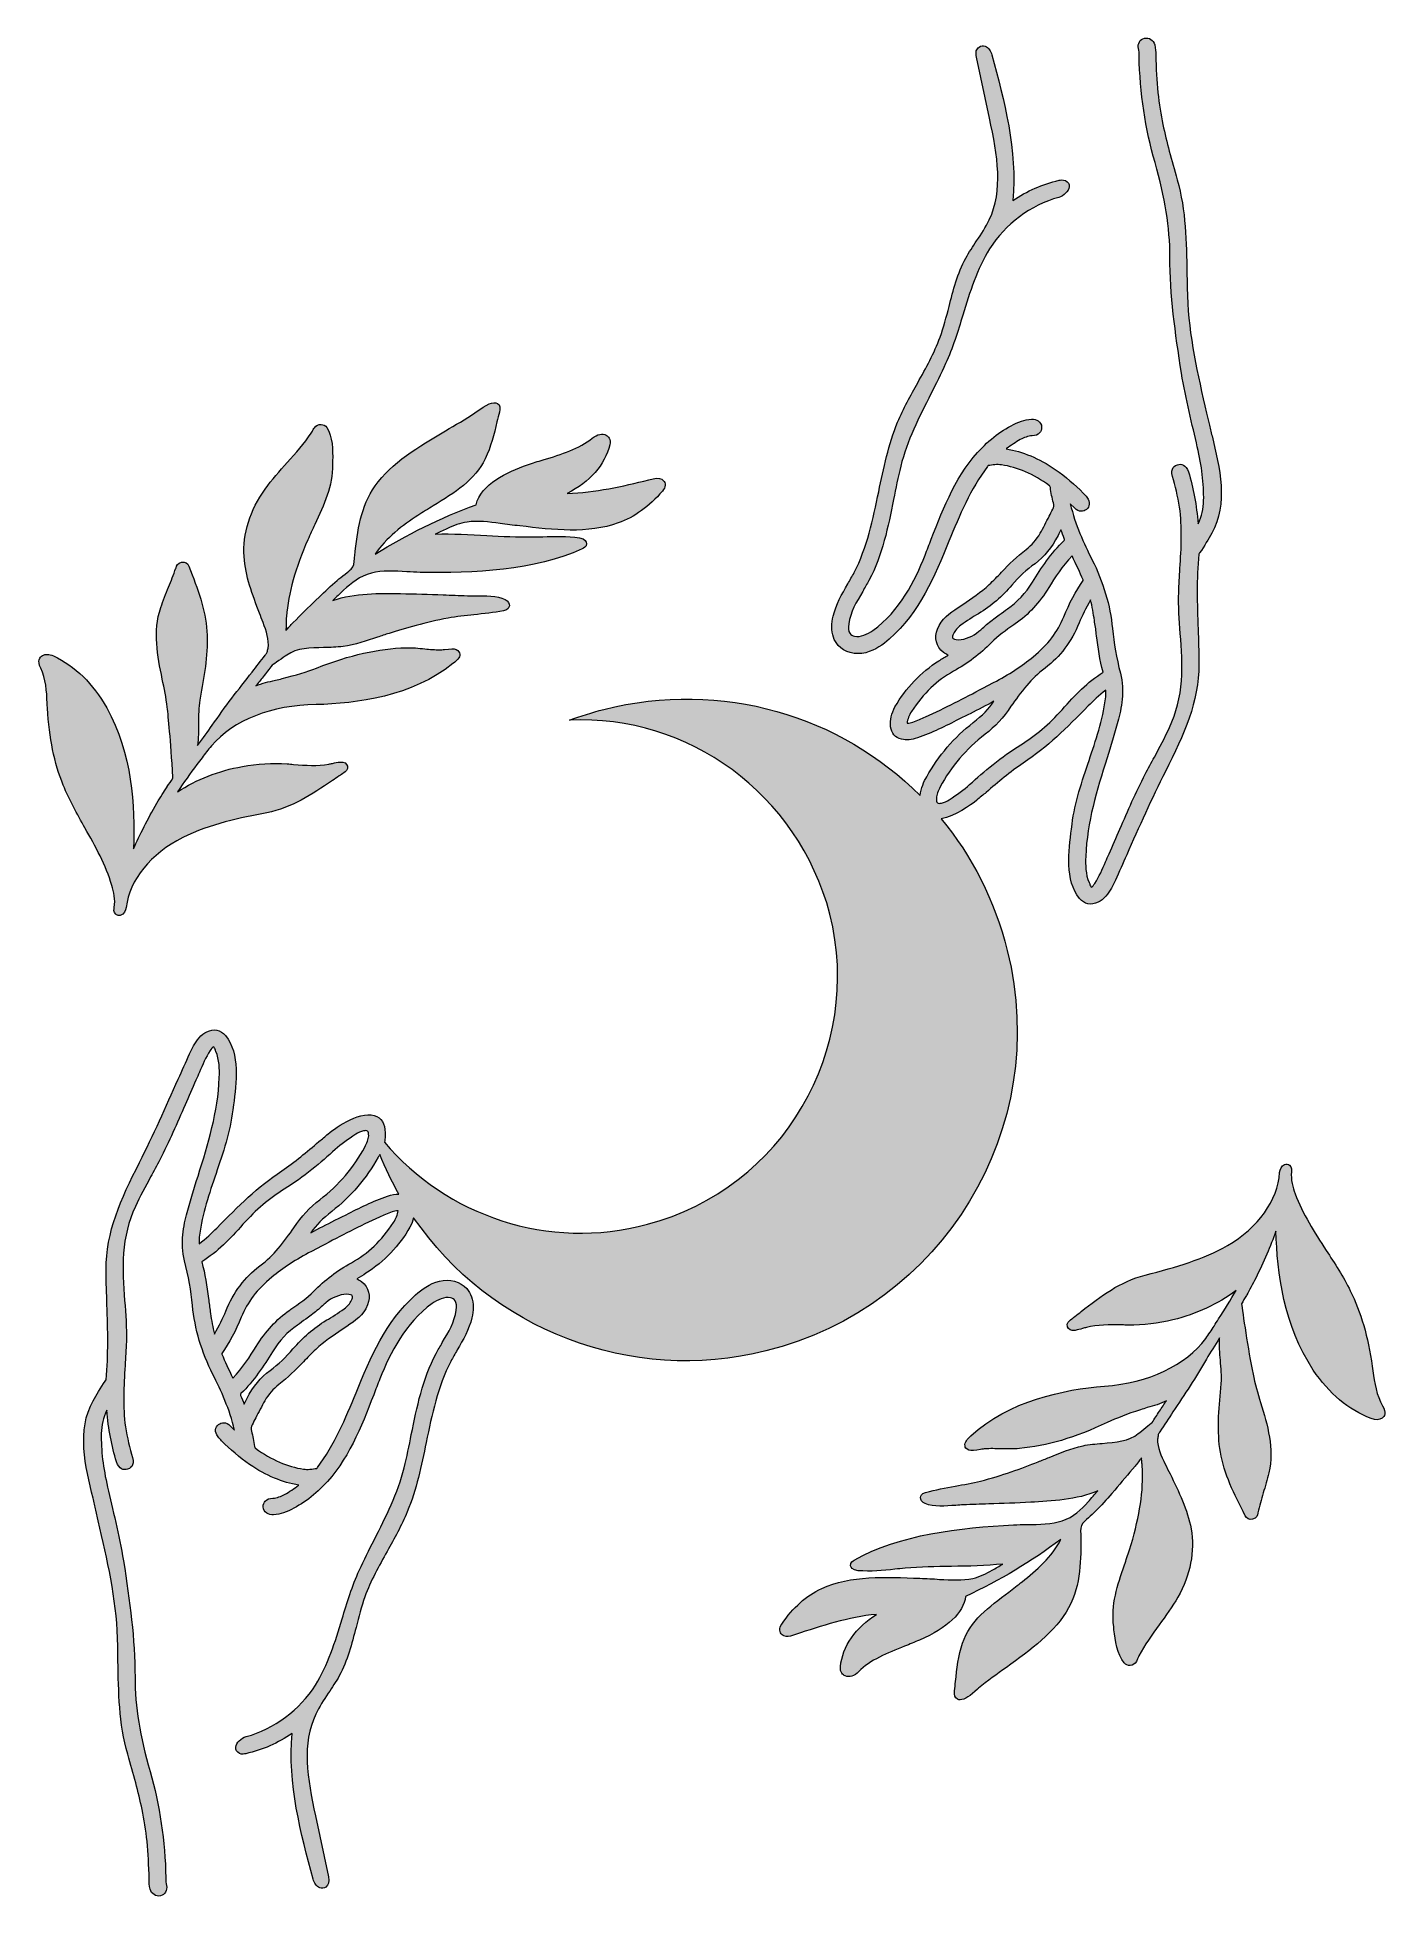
# Model space of a CAD drawing. Header units: inches. Extents: x 14.2 to 22.9, y -24.1 to -12.1.
import ezdxf

# ---------------------------------------------------------------- set-up
doc = ezdxf.new("R2010")
doc.units = ezdxf.units.IN
doc.header["$MEASUREMENT"] = 0
doc.layers.add('Layer 1', color=7, linetype='Continuous')

msp = doc.modelspace()

# ---------------------------------------------------------------- hatches: boundary and pattern name
at = {"layer": 'Layer 1', "true_color": 0xa16e58}
h = msp.add_hatch(color=35, dxfattribs=at)
h.dxf.hatch_style = 2
edge = h.paths.add_edge_path()
edge.add_spline(control_points=[(20.468, -17.975), (20.387, -17.651), (20.239, -17.364), (20.042, -17.125), (20.13, -17.108), (20.233, -17.037), (20.271, -17.005), (20.291, -16.988), (20.312, -16.971), (20.332, -16.954), (20.408, -16.889), (20.487, -16.821), (20.571, -16.765), (20.729, -16.659), (20.849, -16.54), (20.991, -16.396), (21.022, -16.364), (21.06, -16.327), (21.104, -16.295), (21.105, -16.313), (21.104, -16.332), (21.102, -16.35), (21.085, -16.487), (21.039, -16.62), (20.996, -16.748), (20.951, -16.88), (20.904, -17.017), (20.886, -17.16), (20.886, -17.16), (20.882, -17.192), (20.882, -17.192), (20.864, -17.331), (20.839, -17.523), (20.934, -17.639), (20.965, -17.676), (21.01, -17.686), (21.054, -17.664), (21.072, -17.655), (21.089, -17.642), (21.104, -17.624), (21.133, -17.592), (21.151, -17.554), (21.166, -17.522), (21.19, -17.468), (21.215, -17.413), (21.239, -17.358), (21.318, -17.18), (21.4, -16.995), (21.489, -16.819), (21.611, -16.578), (21.705, -16.372), (21.705, -16.125), (21.705, -16.123), (21.705, -16.121), (21.705, -16.119), (21.705, -16.045), (21.702, -15.971), (21.7, -15.9), (21.694, -15.735), (21.689, -15.579), (21.705, -15.416), (21.705, -15.415), (21.707, -15.412), (21.71, -15.408), (21.741, -15.363), (21.768, -15.317), (21.788, -15.281), (21.896, -15.09), (21.84, -14.857), (21.79, -14.652), (21.783, -14.625), (21.777, -14.599), (21.771, -14.574), (21.771, -14.574), (21.755, -14.504), (21.755, -14.504), (21.698, -14.258), (21.639, -14.003), (21.631, -13.748), (21.63, -13.699), (21.629, -13.649), (21.628, -13.6), (21.625, -13.402), (21.622, -13.196), (21.565, -12.997), (21.528, -12.866), (21.497, -12.756), (21.473, -12.641), (21.445, -12.511), (21.431, -12.368), (21.427, -12.19), (21.427, -12.172), (21.426, -12.149), (21.42, -12.125), (21.413, -12.095), (21.383, -12.077), (21.354, -12.083), (21.325, -12.09), (21.308, -12.118), (21.315, -12.15), (21.319, -12.165), (21.319, -12.18), (21.319, -12.199), (21.324, -12.434), (21.36, -12.672), (21.422, -12.886), (21.487, -13.113), (21.518, -13.306), (21.518, -13.494), (21.518, -13.744), (21.552, -13.983), (21.592, -14.247), (21.623, -14.414), (21.662, -14.582), (21.695, -14.723), (21.724, -14.847), (21.738, -14.96), (21.736, -15.07), (21.735, -15.122), (21.724, -15.171), (21.7, -15.219), (21.69, -15.098), (21.67, -14.989), (21.638, -14.884), (21.623, -14.838), (21.591, -14.83), (21.566, -14.838), (21.554, -14.841), (21.518, -14.857), (21.534, -14.914), (21.551, -14.973), (21.57, -15.042), (21.58, -15.112), (21.599, -15.241), (21.591, -15.377), (21.583, -15.508), (21.579, -15.559), (21.576, -15.611), (21.575, -15.662), (21.572, -15.751), (21.578, -15.841), (21.585, -15.928), (21.592, -16.028), (21.6, -16.132), (21.593, -16.234), (21.585, -16.338), (21.559, -16.44), (21.516, -16.535), (21.486, -16.6), (21.451, -16.664), (21.418, -16.726), (21.398, -16.763), (21.378, -16.799), (21.358, -16.837), (21.298, -16.953), (21.246, -17.074), (21.195, -17.191), (21.172, -17.245), (21.149, -17.298), (21.125, -17.351), (21.117, -17.367), (21.11, -17.385), (21.103, -17.402), (21.082, -17.451), (21.062, -17.497), (21.033, -17.542), (21.026, -17.552), (21.017, -17.566), (21.01, -17.566), (21.007, -17.564), (21.002, -17.552), (21, -17.545), (20.999, -17.542), (20.997, -17.539), (20.996, -17.536), (20.973, -17.483), (20.972, -17.424), (20.975, -17.368), (20.983, -17.143), (21.046, -16.943), (21.112, -16.732), (21.135, -16.656), (21.16, -16.577), (21.182, -16.497), (21.205, -16.413), (21.227, -16.301), (21.198, -16.184), (21.173, -16.087), (21.156, -15.99), (21.147, -15.896), (21.133, -15.745), (21.088, -15.595), (21.015, -15.45), (20.963, -15.347), (20.907, -15.225), (20.875, -15.091), (20.875, -15.091), (20.901, -15.117), (20.901, -15.117), (20.931, -15.147), (20.961, -15.142), (20.979, -15.127), (20.999, -15.111), (21.008, -15.08), (20.982, -15.048), (20.975, -15.038), (20.966, -15.029), (20.959, -15.022), (20.904, -14.965), (20.843, -14.914), (20.778, -14.869), (20.671, -14.796), (20.567, -14.752), (20.461, -14.736), (20.462, -14.735), (20.462, -14.735), (20.463, -14.734), (20.493, -14.713), (20.521, -14.692), (20.552, -14.676), (20.576, -14.664), (20.602, -14.652), (20.628, -14.651), (20.65, -14.651), (20.666, -14.645), (20.677, -14.633), (20.686, -14.623), (20.691, -14.61), (20.69, -14.595), (20.689, -14.579), (20.681, -14.564), (20.668, -14.555), (20.656, -14.547), (20.641, -14.543), (20.624, -14.544), (20.6, -14.545), (20.579, -14.549), (20.56, -14.556), (20.467, -14.592), (20.384, -14.648), (20.305, -14.728), (20.142, -14.893), (20.059, -15.109), (19.977, -15.319), (19.964, -15.353), (19.951, -15.388), (19.937, -15.422), (19.87, -15.59), (19.777, -15.78), (19.599, -15.909), (19.566, -15.933), (19.518, -15.953), (19.482, -15.946), (19.468, -15.944), (19.458, -15.937), (19.451, -15.926), (19.442, -15.912), (19.44, -15.893), (19.444, -15.865), (19.455, -15.791), (19.494, -15.725), (19.535, -15.656), (19.548, -15.632), (19.562, -15.609), (19.575, -15.585), (19.662, -15.421), (19.699, -15.238), (19.734, -15.062), (19.748, -14.991), (19.763, -14.918), (19.78, -14.848), (19.821, -14.684), (19.899, -14.53), (19.975, -14.381), (20.007, -14.317), (20.04, -14.251), (20.07, -14.185), (20.116, -14.085), (20.149, -13.976), (20.181, -13.871), (20.226, -13.724), (20.272, -13.573), (20.354, -13.444), (20.455, -13.283), (20.618, -13.162), (20.801, -13.111), (20.831, -13.102), (20.865, -13.073), (20.868, -13.044), (20.87, -13.026), (20.861, -13.011), (20.844, -13.003), (20.828, -12.995), (20.811, -12.999), (20.802, -13.001), (20.696, -13.025), (20.594, -13.07), (20.504, -13.132), (20.534, -12.809), (20.447, -12.481), (20.369, -12.191), (20.363, -12.169), (20.347, -12.143), (20.325, -12.135), (20.312, -12.13), (20.298, -12.132), (20.286, -12.14), (20.268, -12.152), (20.262, -12.174), (20.269, -12.205), (20.269, -12.205), (20.353, -12.599), (20.353, -12.599), (20.406, -12.845), (20.442, -13.064), (20.352, -13.257), (20.329, -13.304), (20.301, -13.347), (20.27, -13.392), (20.246, -13.428), (20.221, -13.465), (20.2, -13.504), (20.146, -13.602), (20.119, -13.711), (20.092, -13.817), (20.075, -13.882), (20.057, -13.951), (20.034, -14.015), (19.997, -14.116), (19.943, -14.214), (19.89, -14.308), (19.844, -14.39), (19.797, -14.475), (19.76, -14.563), (19.701, -14.707), (19.669, -14.862), (19.638, -15.012), (19.601, -15.19), (19.563, -15.373), (19.479, -15.535), (19.466, -15.559), (19.452, -15.584), (19.438, -15.608), (19.4, -15.674), (19.362, -15.741), (19.344, -15.817), (19.338, -15.84), (19.335, -15.863), (19.335, -15.884), (19.335, -15.933), (19.349, -15.975), (19.376, -16.005), (19.416, -16.05), (19.486, -16.069), (19.554, -16.052), (19.617, -16.037), (19.668, -15.997), (19.706, -15.964), (19.903, -15.791), (19.999, -15.558), (20.091, -15.332), (20.16, -15.166), (20.23, -14.995), (20.341, -14.849), (20.342, -14.847), (20.344, -14.844), (20.344, -14.844), (20.374, -14.839), (20.403, -14.834), (20.431, -14.839), (20.535, -14.854), (20.637, -14.898), (20.741, -14.974), (20.744, -14.976), (20.744, -14.977), (20.745, -14.98), (20.745, -14.98), (20.746, -14.986), (20.746, -14.986), (20.751, -15.019), (20.757, -15.053), (20.766, -15.085), (20.77, -15.1), (20.769, -15.112), (20.762, -15.125), (20.754, -15.14), (20.746, -15.156), (20.738, -15.171), (20.72, -15.207), (20.701, -15.245), (20.681, -15.281), (20.656, -15.323), (20.627, -15.357), (20.59, -15.385), (20.531, -15.429), (20.48, -15.481), (20.431, -15.532), (20.405, -15.559), (20.378, -15.587), (20.351, -15.612), (20.299, -15.661), (20.239, -15.702), (20.18, -15.741), (20.18, -15.741), (20.15, -15.761), (20.15, -15.761), (20.097, -15.796), (20.043, -15.832), (20.017, -15.899), (19.994, -15.956), (20.009, -16.013), (20.056, -16.05), (20.065, -16.058), (20.075, -16.063), (20.087, -16.067), (20.067, -16.079), (20.047, -16.091), (20.027, -16.104), (19.909, -16.179), (19.813, -16.28), (19.743, -16.402), (19.72, -16.444), (19.71, -16.486), (19.715, -16.53), (19.72, -16.573), (19.743, -16.601), (19.786, -16.611), (19.817, -16.618), (19.85, -16.616), (19.888, -16.602), (19.981, -16.57), (20.07, -16.526), (20.155, -16.482), (20.179, -16.47), (20.203, -16.458), (20.228, -16.446), (20.28, -16.42), (20.332, -16.392), (20.382, -16.366), (20.349, -16.414), (20.306, -16.458), (20.248, -16.503), (20.125, -16.599), (20.024, -16.717), (19.948, -16.853), (19.93, -16.884), (19.911, -16.925), (19.905, -16.974), (19.392, -16.46), (18.63, -16.225), (17.862, -16.419), (17.787, -16.438), (17.713, -16.461), (17.642, -16.487), (18.407, -16.452), (19.114, -16.957), (19.323, -17.741), (19.54, -18.619), (19.023, -19.509), (18.145, -19.744), (17.503, -19.917), (16.846, -19.686), (16.446, -19.213), (16.449, -19.201), (16.451, -19.189), (16.451, -19.176), (16.455, -19.11), (16.437, -19.067), (16.398, -19.047), (16.305, -19), (16.135, -19.115), (16.083, -19.159), (16.063, -19.176), (16.043, -19.193), (16.023, -19.21), (15.946, -19.275), (15.867, -19.343), (15.783, -19.399), (15.626, -19.505), (15.505, -19.624), (15.364, -19.768), (15.332, -19.8), (15.294, -19.837), (15.25, -19.869), (15.25, -19.851), (15.25, -19.832), (15.252, -19.814), (15.27, -19.677), (15.315, -19.544), (15.359, -19.416), (15.404, -19.284), (15.45, -19.147), (15.468, -19.004), (15.468, -19.004), (15.472, -18.972), (15.472, -18.972), (15.491, -18.833), (15.516, -18.641), (15.42, -18.525), (15.389, -18.488), (15.344, -18.478), (15.3, -18.5), (15.282, -18.509), (15.265, -18.522), (15.25, -18.54), (15.222, -18.572), (15.203, -18.609), (15.188, -18.642), (15.164, -18.696), (15.14, -18.751), (15.115, -18.806), (15.036, -18.984), (14.954, -19.169), (14.865, -19.344), (14.743, -19.586), (14.649, -19.791), (14.649, -20.039), (14.649, -20.041), (14.649, -20.043), (14.649, -20.045), (14.65, -20.119), (14.652, -20.193), (14.655, -20.264), (14.66, -20.429), (14.665, -20.584), (14.649, -20.748), (14.649, -20.749), (14.647, -20.752), (14.644, -20.756), (14.613, -20.801), (14.586, -20.847), (14.566, -20.883), (14.458, -21.074), (14.515, -21.307), (14.565, -21.512), (14.571, -21.539), (14.578, -21.565), (14.583, -21.59), (14.583, -21.59), (14.599, -21.66), (14.599, -21.66), (14.656, -21.906), (14.715, -22.161), (14.723, -22.416), (14.725, -22.465), (14.725, -22.514), (14.726, -22.563), (14.729, -22.762), (14.732, -22.968), (14.789, -23.167), (14.827, -23.298), (14.857, -23.408), (14.882, -23.523), (14.909, -23.653), (14.924, -23.796), (14.927, -23.974), (14.927, -23.992), (14.928, -24.015), (14.934, -24.039), (14.941, -24.068), (14.971, -24.087), (15, -24.081), (15.03, -24.074), (15.046, -24.046), (15.039, -24.014), (15.036, -23.999), (15.035, -23.983), (15.035, -23.964), (15.03, -23.73), (14.995, -23.492), (14.933, -23.278), (14.867, -23.051), (14.837, -22.858), (14.836, -22.67), (14.836, -22.42), (14.802, -22.181), (14.762, -21.917), (14.731, -21.75), (14.692, -21.582), (14.659, -21.441), (14.63, -21.317), (14.616, -21.204), (14.618, -21.094), (14.619, -21.042), (14.631, -20.993), (14.654, -20.945), (14.664, -21.066), (14.684, -21.175), (14.717, -21.279), (14.731, -21.325), (14.763, -21.334), (14.788, -21.326), (14.8, -21.322), (14.836, -21.306), (14.82, -21.25), (14.803, -21.191), (14.785, -21.122), (14.774, -21.052), (14.756, -20.923), (14.764, -20.787), (14.772, -20.656), (14.775, -20.605), (14.778, -20.553), (14.78, -20.502), (14.782, -20.413), (14.776, -20.323), (14.769, -20.236), (14.762, -20.136), (14.755, -20.032), (14.762, -19.93), (14.769, -19.826), (14.795, -19.724), (14.838, -19.629), (14.868, -19.564), (14.903, -19.5), (14.937, -19.438), (14.957, -19.401), (14.977, -19.365), (14.996, -19.327), (15.056, -19.211), (15.108, -19.09), (15.159, -18.973), (15.183, -18.919), (15.206, -18.866), (15.229, -18.813), (15.237, -18.797), (15.244, -18.779), (15.252, -18.762), (15.272, -18.713), (15.292, -18.667), (15.321, -18.622), (15.328, -18.612), (15.337, -18.598), (15.344, -18.598), (15.347, -18.6), (15.352, -18.612), (15.355, -18.618), (15.356, -18.622), (15.357, -18.625), (15.358, -18.628), (15.381, -18.681), (15.382, -18.74), (15.38, -18.796), (15.371, -19.021), (15.309, -19.221), (15.243, -19.432), (15.219, -19.508), (15.194, -19.587), (15.173, -19.667), (15.149, -19.751), (15.127, -19.863), (15.156, -19.98), (15.181, -20.077), (15.198, -20.174), (15.207, -20.268), (15.221, -20.419), (15.266, -20.569), (15.339, -20.714), (15.391, -20.817), (15.447, -20.939), (15.479, -21.073), (15.479, -21.073), (15.453, -21.047), (15.453, -21.047), (15.423, -21.017), (15.394, -21.022), (15.375, -21.037), (15.355, -21.053), (15.347, -21.084), (15.372, -21.116), (15.38, -21.126), (15.388, -21.135), (15.395, -21.142), (15.451, -21.199), (15.511, -21.25), (15.576, -21.295), (15.684, -21.368), (15.788, -21.412), (15.893, -21.428), (15.893, -21.429), (15.892, -21.429), (15.891, -21.429), (15.862, -21.451), (15.834, -21.472), (15.802, -21.488), (15.778, -21.5), (15.753, -21.512), (15.726, -21.513), (15.705, -21.513), (15.688, -21.519), (15.677, -21.531), (15.668, -21.541), (15.663, -21.554), (15.664, -21.569), (15.665, -21.585), (15.673, -21.6), (15.686, -21.609), (15.698, -21.617), (15.714, -21.621), (15.731, -21.62), (15.755, -21.619), (15.775, -21.615), (15.794, -21.608), (15.887, -21.572), (15.97, -21.516), (16.049, -21.436), (16.212, -21.271), (16.296, -21.055), (16.377, -20.845), (16.39, -20.811), (16.403, -20.776), (16.417, -20.742), (16.485, -20.574), (16.578, -20.384), (16.755, -20.255), (16.788, -20.231), (16.836, -20.211), (16.872, -20.218), (16.886, -20.22), (16.896, -20.227), (16.903, -20.238), (16.912, -20.252), (16.914, -20.271), (16.91, -20.299), (16.899, -20.373), (16.861, -20.439), (16.82, -20.508), (16.806, -20.532), (16.792, -20.555), (16.78, -20.579), (16.692, -20.743), (16.656, -20.926), (16.62, -21.102), (16.606, -21.173), (16.592, -21.246), (16.574, -21.316), (16.533, -21.48), (16.455, -21.634), (16.38, -21.783), (16.347, -21.847), (16.314, -21.913), (16.284, -21.979), (16.238, -22.079), (16.205, -22.188), (16.173, -22.293), (16.128, -22.44), (16.082, -22.591), (16.001, -22.72), (15.899, -22.881), (15.736, -23.002), (15.553, -23.053), (15.523, -23.062), (15.489, -23.091), (15.486, -23.12), (15.485, -23.138), (15.493, -23.153), (15.51, -23.161), (15.526, -23.169), (15.543, -23.165), (15.552, -23.163), (15.658, -23.139), (15.76, -23.094), (15.85, -23.032), (15.82, -23.355), (15.908, -23.682), (15.986, -23.973), (15.992, -23.995), (16.007, -24.021), (16.029, -24.029), (16.042, -24.034), (16.056, -24.032), (16.068, -24.024), (16.086, -24.012), (16.092, -23.99), (16.086, -23.959), (16.086, -23.959), (16.001, -23.565), (16.001, -23.565), (15.948, -23.319), (15.912, -23.099), (16.003, -22.907), (16.025, -22.86), (16.054, -22.817), (16.084, -22.772), (16.108, -22.736), (16.133, -22.699), (16.155, -22.66), (16.208, -22.562), (16.236, -22.453), (16.263, -22.347), (16.28, -22.281), (16.297, -22.213), (16.32, -22.149), (16.357, -22.048), (16.412, -21.95), (16.464, -21.856), (16.51, -21.774), (16.557, -21.689), (16.594, -21.601), (16.653, -21.457), (16.685, -21.302), (16.716, -21.152), (16.753, -20.974), (16.791, -20.791), (16.875, -20.629), (16.888, -20.605), (16.902, -20.58), (16.916, -20.555), (16.954, -20.49), (16.993, -20.423), (17.011, -20.347), (17.016, -20.324), (17.019, -20.301), (17.019, -20.28), (17.019, -20.231), (17.005, -20.189), (16.978, -20.159), (16.938, -20.113), (16.868, -20.095), (16.801, -20.111), (16.737, -20.127), (16.686, -20.167), (16.648, -20.2), (16.452, -20.373), (16.356, -20.606), (16.263, -20.832), (16.195, -20.997), (16.124, -21.168), (16.014, -21.315), (16.012, -21.317), (16.01, -21.32), (16.01, -21.32), (15.98, -21.325), (15.951, -21.329), (15.923, -21.325), (15.819, -21.31), (15.717, -21.265), (15.613, -21.19), (15.61, -21.188), (15.61, -21.187), (15.61, -21.184), (15.61, -21.184), (15.608, -21.178), (15.608, -21.178), (15.603, -21.145), (15.597, -21.111), (15.588, -21.079), (15.584, -21.064), (15.585, -21.052), (15.592, -21.039), (15.6, -21.024), (15.608, -21.008), (15.616, -20.993), (15.634, -20.957), (15.654, -20.919), (15.674, -20.883), (15.698, -20.841), (15.728, -20.807), (15.764, -20.779), (15.823, -20.735), (15.874, -20.683), (15.923, -20.632), (15.949, -20.605), (15.976, -20.577), (16.003, -20.552), (16.055, -20.503), (16.116, -20.462), (16.174, -20.423), (16.174, -20.423), (16.204, -20.403), (16.204, -20.403), (16.257, -20.368), (16.311, -20.332), (16.338, -20.265), (16.36, -20.207), (16.346, -20.151), (16.299, -20.114), (16.289, -20.106), (16.279, -20.101), (16.268, -20.096), (16.288, -20.085), (16.308, -20.073), (16.327, -20.06), (16.445, -19.985), (16.541, -19.884), (16.611, -19.762), (16.622, -19.742), (16.63, -19.721), (16.635, -19.701), (17.129, -20.423), (18.036, -20.78), (18.909, -20.562), (20.052, -20.278), (20.756, -19.126), (20.468, -17.975)], knot_values=[0, 0, 0, 0, 1, 1, 1, 2, 2, 2, 3, 3, 3, 4, 4, 4, 5, 5, 5, 6, 6, 6, 7, 7, 7, 8, 8, 8, 9, 9, 9, 10, 10, 10, 11, 11, 11, 12, 12, 12, 13, 13, 13, 14, 14, 14, 15, 15, 15, 16, 16, 16, 17, 17, 17, 18, 18, 18, 19, 19, 19, 20, 20, 20, 21, 21, 21, 22, 22, 22, 23, 23, 23, 24, 24, 24, 25, 25, 25, 26, 26, 26, 27, 27, 27, 28, 28, 28, 29, 29, 29, 30, 30, 30, 31, 31, 31, 32, 32, 32, 33, 33, 33, 34, 34, 34, 35, 35, 35, 36, 36, 36, 37, 37, 37, 38, 38, 38, 39, 39, 39, 40, 40, 40, 41, 41, 41, 42, 42, 42, 43, 43, 43, 44, 44, 44, 45, 45, 45, 46, 46, 46, 47, 47, 47, 48, 48, 48, 49, 49, 49, 50, 50, 50, 51, 51, 51, 52, 52, 52, 53, 53, 53, 54, 54, 54, 55, 55, 55, 56, 56, 56, 57, 57, 57, 58, 58, 58, 59, 59, 59, 60, 60, 60, 61, 61, 61, 62, 62, 62, 63, 63, 63, 64, 64, 64, 65, 65, 65, 66, 66, 66, 67, 67, 67, 68, 68, 68, 69, 69, 69, 70, 70, 70, 71, 71, 71, 72, 72, 72, 73, 73, 73, 74, 74, 74, 75, 75, 75, 76, 76, 76, 77, 77, 77, 78, 78, 78, 79, 79, 79, 80, 80, 80, 81, 81, 81, 82, 82, 82, 83, 83, 83, 84, 84, 84, 85, 85, 85, 86, 86, 86, 87, 87, 87, 88, 88, 88, 89, 89, 89, 90, 90, 90, 91, 91, 91, 92, 92, 92, 93, 93, 93, 94, 94, 94, 95, 95, 95, 96, 96, 96, 97, 97, 97, 98, 98, 98, 99, 99, 99, 100, 100, 100, 101, 101, 101, 102, 102, 102, 103, 103, 103, 104, 104, 104, 105, 105, 105, 106, 106, 106, 107, 107, 107, 108, 108, 108, 109, 109, 109, 110, 110, 110, 111, 111, 111, 112, 112, 112, 113, 113, 113, 114, 114, 114, 115, 115, 115, 116, 116, 116, 117, 117, 117, 118, 118, 118, 119, 119, 119, 120, 120, 120, 121, 121, 121, 122, 122, 122, 123, 123, 123, 124, 124, 124, 125, 125, 125, 126, 126, 126, 127, 127, 127, 128, 128, 128, 129, 129, 129, 130, 130, 130, 131, 131, 131, 132, 132, 132, 133, 133, 133, 134, 134, 134, 135, 135, 135, 136, 136, 136, 137, 137, 137, 138, 138, 138, 139, 139, 139, 140, 140, 140, 141, 141, 141, 142, 142, 142, 143, 143, 143, 144, 144, 144, 145, 145, 145, 146, 146, 146, 147, 147, 147, 148, 148, 148, 149, 149, 149, 150, 150, 150, 151, 151, 151, 152, 152, 152, 153, 153, 153, 154, 154, 154, 155, 155, 155, 156, 156, 156, 157, 157, 157, 158, 158, 158, 159, 159, 159, 160, 160, 160, 161, 161, 161, 162, 162, 162, 163, 163, 163, 164, 164, 164, 165, 165, 165, 166, 166, 166, 167, 167, 167, 168, 168, 168, 169, 169, 169, 170, 170, 170, 171, 171, 171, 172, 172, 172, 173, 173, 173, 174, 174, 174, 175, 175, 175, 176, 176, 176, 177, 177, 177, 178, 178, 178, 179, 179, 179, 180, 180, 180, 181, 181, 181, 182, 182, 182, 183, 183, 183, 184, 184, 184, 185, 185, 185, 186, 186, 186, 187, 187, 187, 188, 188, 188, 189, 189, 189, 190, 190, 190, 191, 191, 191, 192, 192, 192, 193, 193, 193, 194, 194, 194, 195, 195, 195, 196, 196, 196, 197, 197, 197, 198, 198, 198, 199, 199, 199, 200, 200, 200, 201, 201, 201, 202, 202, 202, 203, 203, 203, 204, 204, 204, 205, 205, 205, 206, 206, 206, 207, 207, 207, 208, 208, 208, 209, 209, 209, 210, 210, 210, 211, 211, 211, 212, 212, 212, 213, 213, 213, 214, 214, 214, 215, 215, 215, 216, 216, 216, 217, 217, 217, 218, 218, 218, 219, 219, 219, 220, 220, 220, 221, 221, 221, 222, 222, 222, 223, 223, 223, 224, 224, 224, 225, 225, 225, 226, 226, 226, 227, 227, 227, 228, 228, 228, 229, 229, 229, 230, 230, 230, 231, 231, 231, 232, 232, 232, 233, 233, 233, 234, 234, 234, 235, 235, 235, 236, 236, 236, 237, 237, 237, 238, 238, 238, 239, 239, 239, 240, 240, 240, 241, 241, 241, 242, 242, 242, 243, 243, 243, 244, 244, 244, 245, 245, 245, 246, 246, 246, 247, 247, 247, 248, 248, 248, 249, 249, 249, 250, 250, 250, 251, 251, 251, 252, 252, 252, 253, 253, 253, 254, 254, 254, 255, 255, 255, 256, 256, 256, 257, 257, 257, 258, 258, 258, 259, 259, 259, 260, 260, 260, 261, 261, 261, 262, 262, 262, 263, 263, 263, 264, 264, 264, 265, 265, 265, 266, 266, 266, 267, 267, 267, 268, 268, 268, 269, 269, 269, 270, 270, 270, 271, 271, 271, 272, 272, 272, 273, 273, 273, 274, 274, 274, 275, 275, 275, 276, 276, 276, 277, 277, 277, 278, 278, 278, 279, 279, 279, 280, 280, 280, 281, 281, 281, 282, 282, 282, 283, 283, 283, 284, 284, 284, 285, 285, 285, 286, 286, 286, 287, 287, 287, 288, 288, 288, 289, 289, 289, 290, 290, 290, 291, 291, 291, 292, 292, 292, 293, 293, 293, 294, 294, 294, 295, 295, 295, 296, 296, 296, 297, 297, 297, 298, 298, 298, 298], degree=3, periodic=1)
edge = h.paths.add_edge_path()
edge.add_spline(control_points=[(20.12, -15.93), (20.12, -15.93), (20.12, -15.93), (20.12, -15.93), (20.131, -15.909), (20.146, -15.891), (20.168, -15.875), (20.206, -15.846), (20.247, -15.821), (20.283, -15.8), (20.364, -15.751), (20.437, -15.689), (20.498, -15.615), (20.543, -15.562), (20.593, -15.516), (20.647, -15.477), (20.707, -15.432), (20.755, -15.374), (20.796, -15.294), (20.802, -15.282), (20.808, -15.27), (20.814, -15.258), (20.821, -15.277), (20.828, -15.296), (20.836, -15.315), (20.838, -15.321), (20.838, -15.322), (20.838, -15.322), (20.838, -15.322), (20.838, -15.324), (20.835, -15.327), (20.75, -15.408), (20.687, -15.505), (20.63, -15.597), (20.587, -15.667), (20.533, -15.725), (20.47, -15.769), (20.451, -15.781), (20.434, -15.795), (20.416, -15.808), (20.405, -15.817), (20.393, -15.825), (20.381, -15.834), (20.355, -15.853), (20.331, -15.873), (20.309, -15.894), (20.301, -15.9), (20.293, -15.907), (20.285, -15.914), (20.247, -15.947), (20.199, -15.966), (20.152, -15.969), (20.13, -15.968), (20.118, -15.963), (20.115, -15.957), (20.112, -15.952), (20.114, -15.942), (20.12, -15.93)], knot_values=[0, 0, 0, 0, 1, 1, 1, 2, 2, 2, 3, 3, 3, 4, 4, 4, 5, 5, 5, 6, 6, 6, 7, 7, 7, 8, 8, 8, 9, 9, 9, 10, 10, 10, 11, 11, 11, 12, 12, 12, 13, 13, 13, 14, 14, 14, 15, 15, 15, 16, 16, 16, 17, 17, 17, 18, 18, 18, 19, 19, 19, 19], degree=3, periodic=1)
edge = h.paths.add_edge_path()
edge.add_spline(control_points=[(20.38, -16.245), (20.38, -16.245), (20.311, -16.281), (20.311, -16.281), (20.19, -16.344), (20.066, -16.41), (19.94, -16.467), (19.914, -16.478), (19.888, -16.488), (19.859, -16.5), (19.847, -16.504), (19.836, -16.506), (19.821, -16.508), (19.824, -16.481), (19.833, -16.456), (19.849, -16.432), (19.927, -16.315), (20.015, -16.23), (20.12, -16.172), (20.212, -16.122), (20.294, -16.06), (20.364, -15.988), (20.407, -15.944), (20.46, -15.907), (20.511, -15.872), (20.511, -15.872), (20.519, -15.866), (20.519, -15.866), (20.605, -15.806), (20.676, -15.729), (20.736, -15.631), (20.775, -15.567), (20.823, -15.492), (20.886, -15.427), (20.915, -15.485), (20.937, -15.534), (20.957, -15.581), (20.958, -15.583), (20.958, -15.584), (20.958, -15.585), (20.91, -15.655), (20.867, -15.734), (20.833, -15.82), (20.793, -15.918), (20.73, -16), (20.635, -16.078), (20.562, -16.139), (20.478, -16.193), (20.38, -16.245)], knot_values=[0, 0, 0, 0, 1, 1, 1, 2, 2, 2, 3, 3, 3, 4, 4, 4, 5, 5, 5, 6, 6, 6, 7, 7, 7, 8, 8, 8, 9, 9, 9, 10, 10, 10, 11, 11, 11, 12, 12, 12, 13, 13, 13, 14, 14, 14, 15, 15, 15, 16, 16, 16, 16], degree=3, periodic=1)
edge = h.paths.add_edge_path()
edge.add_spline(control_points=[(20.034, -16.919), (20.104, -16.789), (20.202, -16.674), (20.325, -16.579), (20.389, -16.53), (20.444, -16.471), (20.492, -16.398), (20.521, -16.356), (20.554, -16.311), (20.594, -16.263), (20.626, -16.224), (20.664, -16.188), (20.713, -16.151), (20.81, -16.078), (20.882, -15.982), (20.932, -15.859), (20.951, -15.813), (20.974, -15.767), (21.005, -15.711), (21.017, -15.754), (21.024, -15.799), (21.031, -15.845), (21.031, -15.845), (21.032, -15.854), (21.032, -15.854), (21.037, -15.883), (21.041, -15.912), (21.044, -15.942), (21.055, -16.019), (21.065, -16.099), (21.087, -16.178), (20.985, -16.241), (20.907, -16.325), (20.822, -16.42), (20.738, -16.514), (20.65, -16.588), (20.555, -16.647), (20.429, -16.725), (20.317, -16.82), (20.225, -16.903), (20.188, -16.937), (20.144, -16.969), (20.093, -17.002), (20.078, -17.012), (20.062, -17.019), (20.043, -17.023), (20.031, -17.026), (20.022, -17.026), (20.018, -17.022), (20.012, -17.018), (20.009, -17.006), (20.01, -16.992), (20.012, -16.97), (20.021, -16.944), (20.034, -16.919)], knot_values=[0, 0, 0, 0, 1, 1, 1, 2, 2, 2, 3, 3, 3, 4, 4, 4, 5, 5, 5, 6, 6, 6, 7, 7, 7, 8, 8, 8, 9, 9, 9, 10, 10, 10, 11, 11, 11, 12, 12, 12, 13, 13, 13, 14, 14, 14, 15, 15, 15, 16, 16, 16, 17, 17, 17, 18, 18, 18, 18], degree=3, periodic=1)
edge = h.paths.add_edge_path()
edge.add_spline(control_points=[(15.323, -20.319), (15.323, -20.319), (15.322, -20.31), (15.322, -20.31), (15.318, -20.281), (15.314, -20.252), (15.31, -20.222), (15.3, -20.145), (15.289, -20.065), (15.267, -19.986), (15.369, -19.923), (15.448, -19.839), (15.533, -19.744), (15.617, -19.65), (15.704, -19.576), (15.799, -19.517), (15.926, -19.439), (16.037, -19.343), (16.129, -19.261), (16.167, -19.227), (16.21, -19.195), (16.262, -19.162), (16.276, -19.152), (16.292, -19.145), (16.311, -19.141), (16.323, -19.138), (16.332, -19.138), (16.337, -19.142), (16.342, -19.146), (16.345, -19.158), (16.345, -19.172), (16.342, -19.194), (16.333, -19.22), (16.32, -19.245), (16.25, -19.375), (16.152, -19.49), (16.029, -19.585), (15.965, -19.634), (15.911, -19.693), (15.862, -19.766), (15.833, -19.808), (15.8, -19.852), (15.76, -19.901), (15.729, -19.94), (15.69, -19.976), (15.641, -20.013), (15.544, -20.086), (15.472, -20.182), (15.422, -20.305), (15.404, -20.351), (15.381, -20.397), (15.349, -20.453), (15.337, -20.409), (15.33, -20.365), (15.323, -20.319)], knot_values=[0, 0, 0, 0, 1, 1, 1, 2, 2, 2, 3, 3, 3, 4, 4, 4, 5, 5, 5, 6, 6, 6, 7, 7, 7, 8, 8, 8, 9, 9, 9, 10, 10, 10, 11, 11, 11, 12, 12, 12, 13, 13, 13, 14, 14, 14, 15, 15, 15, 16, 16, 16, 17, 17, 17, 18, 18, 18, 18], degree=3, periodic=1)
edge = h.paths.add_edge_path()
edge.add_spline(control_points=[(16.234, -20.234), (16.234, -20.234), (16.234, -20.234), (16.234, -20.234), (16.224, -20.255), (16.208, -20.273), (16.186, -20.289), (16.148, -20.318), (16.107, -20.343), (16.071, -20.364), (15.99, -20.413), (15.918, -20.475), (15.856, -20.549), (15.811, -20.602), (15.761, -20.648), (15.708, -20.687), (15.647, -20.732), (15.6, -20.79), (15.558, -20.87), (15.552, -20.882), (15.547, -20.894), (15.541, -20.906), (15.534, -20.887), (15.527, -20.868), (15.518, -20.849), (15.516, -20.843), (15.516, -20.841), (15.516, -20.842), (15.516, -20.842), (15.517, -20.84), (15.52, -20.837), (15.604, -20.756), (15.667, -20.659), (15.724, -20.567), (15.767, -20.496), (15.821, -20.439), (15.885, -20.395), (15.903, -20.383), (15.92, -20.369), (15.938, -20.356), (15.95, -20.347), (15.962, -20.339), (15.974, -20.33), (15.999, -20.311), (16.023, -20.291), (16.046, -20.27), (16.053, -20.264), (16.061, -20.257), (16.069, -20.25), (16.107, -20.217), (16.155, -20.198), (16.202, -20.195), (16.225, -20.196), (16.236, -20.201), (16.239, -20.206), (16.242, -20.212), (16.24, -20.222), (16.234, -20.234)], knot_values=[0, 0, 0, 0, 1, 1, 1, 2, 2, 2, 3, 3, 3, 4, 4, 4, 5, 5, 5, 6, 6, 6, 7, 7, 7, 8, 8, 8, 9, 9, 9, 10, 10, 10, 11, 11, 11, 12, 12, 12, 13, 13, 13, 14, 14, 14, 15, 15, 15, 16, 16, 16, 17, 17, 17, 18, 18, 18, 19, 19, 19, 19], degree=3, periodic=1)
edge = h.paths.add_edge_path()
edge.add_spline(control_points=[(16.505, -19.732), (16.428, -19.849), (16.339, -19.934), (16.234, -19.992), (16.142, -20.042), (16.06, -20.104), (15.99, -20.176), (15.947, -20.22), (15.894, -20.257), (15.843, -20.292), (15.843, -20.292), (15.835, -20.298), (15.835, -20.298), (15.749, -20.358), (15.678, -20.435), (15.618, -20.533), (15.579, -20.597), (15.531, -20.671), (15.468, -20.737), (15.439, -20.678), (15.417, -20.629), (15.397, -20.583), (15.397, -20.581), (15.396, -20.58), (15.396, -20.579), (15.444, -20.509), (15.487, -20.43), (15.522, -20.344), (15.562, -20.246), (15.624, -20.164), (15.719, -20.086), (15.792, -20.025), (15.876, -19.97), (15.975, -19.919), (15.975, -19.919), (16.044, -19.883), (16.044, -19.883), (16.164, -19.82), (16.288, -19.754), (16.414, -19.697), (16.44, -19.686), (16.466, -19.675), (16.496, -19.664), (16.507, -19.66), (16.519, -19.658), (16.534, -19.656), (16.531, -19.683), (16.521, -19.708), (16.505, -19.732)], knot_values=[0, 0, 0, 0, 1, 1, 1, 2, 2, 2, 3, 3, 3, 4, 4, 4, 5, 5, 5, 6, 6, 6, 7, 7, 7, 8, 8, 8, 9, 9, 9, 10, 10, 10, 11, 11, 11, 12, 12, 12, 13, 13, 13, 14, 14, 14, 15, 15, 15, 16, 16, 16, 16], degree=3, periodic=1)
edge = h.paths.add_edge_path()
edge.add_spline(control_points=[(16.467, -19.562), (16.373, -19.594), (16.285, -19.638), (16.199, -19.682), (16.175, -19.694), (16.151, -19.706), (16.126, -19.718), (16.074, -19.744), (16.022, -19.771), (15.972, -19.798), (16.005, -19.75), (16.048, -19.706), (16.106, -19.661), (16.229, -19.564), (16.33, -19.447), (16.406, -19.311), (16.41, -19.305), (16.413, -19.299), (16.416, -19.292), (16.452, -19.382), (16.494, -19.468), (16.54, -19.55), (16.517, -19.548), (16.493, -19.552), (16.467, -19.562)], knot_values=[0, 0, 0, 0, 1, 1, 1, 2, 2, 2, 3, 3, 3, 4, 4, 4, 5, 5, 5, 6, 6, 6, 7, 7, 7, 8, 8, 8, 8], degree=3, periodic=1)
h = msp.add_hatch(color=35, dxfattribs=at)
h.dxf.hatch_style = 2
edge = h.paths.add_edge_path()
edge.add_spline(control_points=[(14.686, -17.555), (14.698, -17.595), (14.711, -17.648), (14.702, -17.697), (14.7, -17.707), (14.696, -17.727), (14.712, -17.741), (14.718, -17.747), (14.726, -17.75), (14.733, -17.75), (14.737, -17.75), (14.741, -17.749), (14.745, -17.748), (14.763, -17.741), (14.776, -17.716), (14.779, -17.697), (14.8, -17.519), (14.937, -17.35), (15.145, -17.246), (15.318, -17.158), (15.522, -17.118), (15.686, -17.086), (15.85, -17.054), (15.976, -16.968), (16.11, -16.878), (16.125, -16.868), (16.14, -16.858), (16.155, -16.848), (16.165, -16.841), (16.174, -16.835), (16.185, -16.827), (16.193, -16.822), (16.213, -16.808), (16.207, -16.784), (16.203, -16.769), (16.189, -16.754), (16.159, -16.758), (16.143, -16.76), (16.127, -16.763), (16.112, -16.767), (16.103, -16.768), (16.095, -16.77), (16.087, -16.772), (16.016, -16.786), (15.937, -16.779), (15.86, -16.774), (15.846, -16.772), (15.832, -16.771), (15.818, -16.77), (15.722, -16.764), (15.625, -16.769), (15.529, -16.787), (15.376, -16.814), (15.234, -16.87), (15.11, -16.951), (15.151, -16.89), (15.192, -16.832), (15.236, -16.775), (15.247, -16.761), (15.258, -16.746), (15.269, -16.731), (15.288, -16.705), (15.308, -16.679), (15.329, -16.654), (15.472, -16.487), (15.719, -16.39), (16.005, -16.387), (16.264, -16.382), (16.627, -16.333), (16.889, -16.122), (16.889, -16.122), (16.893, -16.119), (16.893, -16.119), (16.911, -16.105), (16.935, -16.085), (16.933, -16.061), (16.932, -16.052), (16.927, -16.04), (16.91, -16.031), (16.896, -16.024), (16.872, -16.027), (16.834, -16.031), (16.822, -16.032), (16.811, -16.034), (16.806, -16.034), (16.773, -16.033), (16.739, -16.03), (16.707, -16.027), (16.667, -16.023), (16.626, -16.019), (16.585, -16.02), (16.408, -16.025), (16.225, -16.066), (16.008, -16.151), (15.945, -16.175), (15.875, -16.197), (15.787, -16.219), (15.772, -16.223), (15.757, -16.227), (15.742, -16.23), (15.7, -16.239), (15.656, -16.249), (15.616, -16.267), (15.632, -16.247), (15.647, -16.228), (15.663, -16.208), (15.682, -16.183), (15.702, -16.158), (15.721, -16.133), (15.733, -16.125), (15.793, -16.083), (15.816, -16.067), (15.88, -16.022), (15.969, -16.02), (16.054, -16.019), (16.096, -16.018), (16.139, -16.017), (16.179, -16.012), (16.258, -16), (16.331, -15.976), (16.402, -15.952), (16.426, -15.943), (16.451, -15.935), (16.476, -15.927), (16.579, -15.895), (16.716, -15.854), (16.857, -15.829), (16.912, -15.819), (16.969, -15.813), (17.024, -15.807), (17.087, -15.8), (17.153, -15.793), (17.216, -15.781), (17.246, -15.775), (17.251, -15.757), (17.253, -15.75), (17.255, -15.734), (17.245, -15.719), (17.226, -15.709), (17.174, -15.682), (17.098, -15.683), (17.031, -15.684), (17.014, -15.684), (16.997, -15.684), (16.982, -15.684), (16.929, -15.682), (16.877, -15.68), (16.825, -15.678), (16.735, -15.675), (16.643, -15.672), (16.55, -15.67), (16.417, -15.668), (16.255, -15.666), (16.114, -15.714), (16.137, -15.693), (16.16, -15.671), (16.183, -15.649), (16.232, -15.603), (16.288, -15.557), (16.363, -15.538), (16.433, -15.52), (16.513, -15.525), (16.591, -15.529), (16.62, -15.531), (16.649, -15.533), (16.677, -15.533), (17.022, -15.538), (17.416, -15.524), (17.724, -15.381), (17.731, -15.378), (17.752, -15.368), (17.751, -15.347), (17.751, -15.336), (17.744, -15.317), (17.706, -15.311), (17.626, -15.298), (17.546, -15.3), (17.469, -15.303), (17.447, -15.303), (17.425, -15.304), (17.404, -15.304), (17.306, -15.306), (17.205, -15.3), (17.108, -15.295), (16.998, -15.289), (16.886, -15.282), (16.775, -15.286), (16.799, -15.275), (16.824, -15.263), (16.849, -15.252), (16.895, -15.231), (16.935, -15.214), (16.98, -15.208), (17.047, -15.198), (17.122, -15.208), (17.193, -15.218), (17.214, -15.221), (17.235, -15.224), (17.256, -15.226), (17.277, -15.228), (17.298, -15.231), (17.32, -15.233), (17.537, -15.259), (17.761, -15.285), (17.956, -15.214), (18.061, -15.176), (18.155, -15.109), (18.242, -15.008), (18.263, -14.984), (18.265, -14.956), (18.247, -14.939), (18.244, -14.936), (18.241, -14.934), (18.237, -14.932), (18.217, -14.921), (18.193, -14.927), (18.182, -14.929), (18.182, -14.929), (18.154, -14.936), (18.154, -14.936), (17.984, -14.977), (17.808, -15.018), (17.627, -15.023), (17.771, -14.951), (17.871, -14.838), (17.901, -14.71), (17.91, -14.672), (17.891, -14.654), (17.879, -14.648), (17.853, -14.633), (17.821, -14.64), (17.788, -14.667), (17.707, -14.734), (17.588, -14.771), (17.472, -14.806), (17.438, -14.817), (17.403, -14.827), (17.37, -14.839), (17.236, -14.884), (17.071, -14.964), (17.038, -15.096), (16.807, -15.182), (16.588, -15.289), (16.387, -15.416), (16.454, -15.311), (16.567, -15.228), (16.663, -15.165), (16.695, -15.144), (16.729, -15.123), (16.761, -15.104), (16.9, -15.018), (17.031, -14.937), (17.097, -14.8), (17.134, -14.722), (17.154, -14.64), (17.173, -14.561), (17.178, -14.54), (17.183, -14.519), (17.189, -14.499), (17.196, -14.472), (17.192, -14.453), (17.177, -14.443), (17.15, -14.425), (17.104, -14.45), (17.039, -14.497), (17.039, -14.497), (17.031, -14.502), (17.031, -14.502), (16.97, -14.543), (16.904, -14.582), (16.841, -14.619), (16.669, -14.721), (16.491, -14.825), (16.386, -14.975), (16.294, -15.109), (16.272, -15.259), (16.255, -15.427), (16.254, -15.432), (16.254, -15.438), (16.253, -15.443), (16.251, -15.47), (16.249, -15.496), (16.232, -15.512), (16.227, -15.516), (16.209, -15.531), (16.192, -15.544), (16.175, -15.558), (16.155, -15.574), (16.141, -15.585), (16.1, -15.62), (16.062, -15.657), (16.025, -15.693), (16.025, -15.693), (16.003, -15.713), (16.003, -15.713), (15.959, -15.756), (15.907, -15.807), (15.857, -15.858), (15.841, -15.875), (15.826, -15.891), (15.81, -15.908), (15.811, -15.898), (15.811, -15.887), (15.811, -15.877), (15.811, -15.877), (15.812, -15.86), (15.812, -15.86), (15.812, -15.846), (15.812, -15.833), (15.813, -15.819), (15.827, -15.667), (15.872, -15.505), (15.952, -15.322), (15.966, -15.289), (15.982, -15.256), (15.997, -15.224), (16.056, -15.097), (16.112, -14.978), (16.112, -14.835), (16.112, -14.835), (16.112, -14.813), (16.112, -14.813), (16.113, -14.746), (16.113, -14.655), (16.074, -14.598), (16.066, -14.585), (16.052, -14.578), (16.038, -14.578), (16.021, -14.577), (16.005, -14.585), (15.994, -14.599), (15.989, -14.606), (15.985, -14.614), (15.981, -14.621), (15.979, -14.626), (15.976, -14.63), (15.973, -14.634), (15.93, -14.7), (15.874, -14.763), (15.819, -14.823), (15.77, -14.878), (15.719, -14.935), (15.676, -14.995), (15.579, -15.131), (15.531, -15.286), (15.54, -15.43), (15.548, -15.557), (15.595, -15.679), (15.64, -15.797), (15.648, -15.817), (15.655, -15.838), (15.663, -15.858), (15.683, -15.912), (15.704, -15.968), (15.695, -16.023), (15.693, -16.032), (15.692, -16.041), (15.689, -16.049), (15.688, -16.054), (15.683, -16.06), (15.678, -16.066), (15.678, -16.066), (15.676, -16.069), (15.676, -16.069), (15.648, -16.105), (15.62, -16.141), (15.592, -16.177), (15.505, -16.288), (15.415, -16.403), (15.335, -16.52), (15.306, -16.562), (15.275, -16.605), (15.24, -16.651), (15.246, -16.604), (15.246, -16.556), (15.246, -16.509), (15.246, -16.456), (15.246, -16.406), (15.255, -16.358), (15.255, -16.358), (15.261, -16.32), (15.261, -16.32), (15.285, -16.186), (15.31, -16.047), (15.3, -15.914), (15.29, -15.774), (15.242, -15.641), (15.184, -15.494), (15.176, -15.474), (15.159, -15.464), (15.137, -15.467), (15.111, -15.471), (15.104, -15.493), (15.101, -15.503), (15.101, -15.503), (15.099, -15.507), (15.099, -15.507), (15.085, -15.547), (15.069, -15.589), (15.053, -15.628), (15.036, -15.671), (15.018, -15.716), (15.002, -15.76), (14.95, -15.917), (14.981, -16.072), (15.012, -16.222), (15.024, -16.282), (15.037, -16.344), (15.044, -16.404), (15.052, -16.472), (15.065, -16.605), (15.081, -16.858), (15.081, -16.86), (15.081, -16.862), (15.081, -16.863), (15.068, -16.881), (15.056, -16.9), (15.044, -16.917), (15.044, -16.917), (15.043, -16.919), (15.043, -16.919), (15.022, -16.951), (15, -16.985), (14.977, -17.024), (14.918, -17.125), (14.867, -17.228), (14.826, -17.319), (14.837, -17.038), (14.817, -16.703), (14.653, -16.409), (14.565, -16.251), (14.449, -16.138), (14.309, -16.073), (14.28, -16.06), (14.256, -16.059), (14.238, -16.071), (14.22, -16.081), (14.204, -16.104), (14.227, -16.151), (14.261, -16.22), (14.265, -16.301), (14.269, -16.379), (14.269, -16.389), (14.27, -16.4), (14.271, -16.411), (14.281, -16.602), (14.315, -16.765), (14.373, -16.908), (14.412, -17.003), (14.463, -17.095), (14.513, -17.184), (14.579, -17.302), (14.648, -17.425), (14.686, -17.555)], knot_values=[0, 0, 0, 0, 1, 1, 1, 2, 2, 2, 3, 3, 3, 4, 4, 4, 5, 5, 5, 6, 6, 6, 7, 7, 7, 8, 8, 8, 9, 9, 9, 10, 10, 10, 11, 11, 11, 12, 12, 12, 13, 13, 13, 14, 14, 14, 15, 15, 15, 16, 16, 16, 17, 17, 17, 18, 18, 18, 19, 19, 19, 20, 20, 20, 21, 21, 21, 22, 22, 22, 23, 23, 23, 24, 24, 24, 25, 25, 25, 26, 26, 26, 27, 27, 27, 28, 28, 28, 29, 29, 29, 30, 30, 30, 31, 31, 31, 32, 32, 32, 33, 33, 33, 34, 34, 34, 35, 35, 35, 36, 36, 36, 37, 37, 37, 38, 38, 38, 39, 39, 39, 40, 40, 40, 41, 41, 41, 42, 42, 42, 43, 43, 43, 44, 44, 44, 45, 45, 45, 46, 46, 46, 47, 47, 47, 48, 48, 48, 49, 49, 49, 50, 50, 50, 51, 51, 51, 52, 52, 52, 53, 53, 53, 54, 54, 54, 55, 55, 55, 56, 56, 56, 57, 57, 57, 58, 58, 58, 59, 59, 59, 60, 60, 60, 61, 61, 61, 62, 62, 62, 63, 63, 63, 64, 64, 64, 65, 65, 65, 66, 66, 66, 67, 67, 67, 68, 68, 68, 69, 69, 69, 70, 70, 70, 71, 71, 71, 72, 72, 72, 73, 73, 73, 74, 74, 74, 75, 75, 75, 76, 76, 76, 77, 77, 77, 78, 78, 78, 79, 79, 79, 80, 80, 80, 81, 81, 81, 82, 82, 82, 83, 83, 83, 84, 84, 84, 85, 85, 85, 86, 86, 86, 87, 87, 87, 88, 88, 88, 89, 89, 89, 90, 90, 90, 91, 91, 91, 92, 92, 92, 93, 93, 93, 94, 94, 94, 95, 95, 95, 96, 96, 96, 97, 97, 97, 98, 98, 98, 99, 99, 99, 100, 100, 100, 101, 101, 101, 102, 102, 102, 103, 103, 103, 104, 104, 104, 105, 105, 105, 106, 106, 106, 107, 107, 107, 108, 108, 108, 109, 109, 109, 110, 110, 110, 111, 111, 111, 112, 112, 112, 113, 113, 113, 114, 114, 114, 115, 115, 115, 116, 116, 116, 117, 117, 117, 118, 118, 118, 119, 119, 119, 120, 120, 120, 121, 121, 121, 122, 122, 122, 123, 123, 123, 124, 124, 124, 125, 125, 125, 126, 126, 126, 127, 127, 127, 128, 128, 128, 129, 129, 129, 130, 130, 130, 131, 131, 131, 132, 132, 132, 133, 133, 133, 134, 134, 134, 135, 135, 135, 136, 136, 136, 137, 137, 137, 138, 138, 138, 139, 139, 139, 140, 140, 140, 141, 141, 141, 142, 142, 142, 143, 143, 143, 144, 144, 144, 145, 145, 145, 146, 146, 146, 147, 147, 147, 148, 148, 148, 149, 149, 149, 150, 150, 150, 151, 151, 151, 151], degree=3, periodic=1)
h = msp.add_hatch(color=35, dxfattribs=at)
h.dxf.hatch_style = 2
edge = h.paths.add_edge_path()
edge.add_spline(control_points=[(22.891, -20.916), (22.851, -20.849), (22.84, -20.768), (22.829, -20.691), (22.829, -20.691), (22.825, -20.66), (22.825, -20.66), (22.798, -20.47), (22.751, -20.311), (22.683, -20.173), (22.638, -20.082), (22.582, -19.996), (22.527, -19.912), (22.452, -19.796), (22.374, -19.676), (22.327, -19.546), (22.312, -19.506), (22.297, -19.455), (22.303, -19.405), (22.304, -19.396), (22.307, -19.375), (22.291, -19.362), (22.281, -19.354), (22.269, -19.352), (22.258, -19.357), (22.239, -19.365), (22.228, -19.39), (22.226, -19.41), (22.215, -19.589), (22.089, -19.765), (21.889, -19.881), (21.735, -19.97), (21.564, -20.019), (21.358, -20.072), (21.194, -20.114), (21.073, -20.208), (20.946, -20.307), (20.932, -20.318), (20.918, -20.328), (20.904, -20.339), (20.895, -20.346), (20.887, -20.353), (20.877, -20.361), (20.868, -20.367), (20.849, -20.382), (20.857, -20.406), (20.862, -20.421), (20.878, -20.434), (20.907, -20.429), (20.923, -20.426), (20.939, -20.421), (20.954, -20.417), (20.962, -20.414), (20.97, -20.412), (20.979, -20.41), (21.049, -20.392), (21.129, -20.393), (21.207, -20.394), (21.221, -20.394), (21.235, -20.395), (21.249, -20.395), (21.345, -20.395), (21.443, -20.384), (21.538, -20.361), (21.689, -20.324), (21.828, -20.259), (21.945, -20.172), (21.91, -20.232), (21.872, -20.294), (21.832, -20.355), (21.822, -20.37), (21.812, -20.386), (21.803, -20.401), (21.786, -20.428), (21.769, -20.455), (21.749, -20.481), (21.62, -20.655), (21.382, -20.768), (21.095, -20.789), (20.835, -20.81), (20.475, -20.883), (20.233, -21.111), (20.233, -21.111), (20.229, -21.115), (20.229, -21.115), (20.213, -21.13), (20.19, -21.151), (20.195, -21.175), (20.196, -21.184), (20.202, -21.196), (20.22, -21.203), (20.235, -21.209), (20.259, -21.205), (20.296, -21.198), (20.308, -21.196), (20.319, -21.194), (20.324, -21.194), (20.357, -21.192), (20.392, -21.193), (20.425, -21.194), (20.465, -21.195), (20.506, -21.196), (20.547, -21.192), (20.724, -21.176), (20.903, -21.123), (21.113, -21.024), (21.174, -20.996), (21.242, -20.969), (21.328, -20.942), (21.342, -20.937), (21.357, -20.933), (21.372, -20.928), (21.414, -20.916), (21.457, -20.904), (21.496, -20.883), (21.481, -20.905), (21.466, -20.928), (21.451, -20.951), (21.435, -20.975), (21.419, -21), (21.403, -21.024), (21.391, -21.033), (21.337, -21.078), (21.314, -21.096), (21.255, -21.145), (21.166, -21.152), (21.081, -21.159), (21.039, -21.162), (20.996, -21.166), (20.957, -21.174), (20.879, -21.191), (20.807, -21.22), (20.739, -21.249), (20.715, -21.259), (20.691, -21.269), (20.667, -21.278), (20.561, -21.32), (20.433, -21.367), (20.296, -21.402), (20.243, -21.415), (20.186, -21.425), (20.132, -21.435), (20.069, -21.446), (20.004, -21.458), (19.941, -21.475), (19.912, -21.482), (19.908, -21.5), (19.908, -21.508), (19.907, -21.524), (19.918, -21.539), (19.938, -21.547), (19.993, -21.571), (20.069, -21.564), (20.135, -21.559), (20.153, -21.558), (20.17, -21.556), (20.185, -21.556), (20.24, -21.553), (20.294, -21.552), (20.348, -21.55), (20.436, -21.547), (20.528, -21.544), (20.619, -21.539), (20.753, -21.532), (20.916, -21.524), (21.053, -21.466), (21.032, -21.489), (21.011, -21.512), (20.99, -21.536), (20.946, -21.586), (20.895, -21.635), (20.823, -21.659), (20.755, -21.681), (20.674, -21.682), (20.595, -21.683), (20.567, -21.683), (20.537, -21.684), (20.509, -21.685), (20.164, -21.704), (19.771, -21.746), (19.48, -21.912), (19.473, -21.916), (19.453, -21.927), (19.456, -21.949), (19.458, -21.959), (19.467, -21.977), (19.505, -21.981), (19.586, -21.988), (19.665, -21.98), (19.742, -21.972), (19.764, -21.969), (19.786, -21.967), (19.808, -21.965), (19.906, -21.956), (20.008, -21.955), (20.107, -21.953), (20.217, -21.952), (20.33, -21.95), (20.44, -21.938), (20.417, -21.952), (20.393, -21.965), (20.37, -21.978), (20.334, -21.998), (20.292, -22.021), (20.245, -22.031), (20.179, -22.046), (20.104, -22.041), (20.031, -22.037), (20.009, -22.035), (19.988, -22.034), (19.967, -22.033), (19.946, -22.032), (19.925, -22.031), (19.904, -22.03), (19.683, -22.021), (19.456, -22.01), (19.27, -22.096), (19.169, -22.143), (19.085, -22.218), (19.012, -22.326), (18.994, -22.352), (18.996, -22.38), (19.015, -22.396), (19.019, -22.398), (19.022, -22.4), (19.026, -22.402), (19.045, -22.41), (19.064, -22.405), (19.081, -22.4), (19.081, -22.4), (19.101, -22.393), (19.101, -22.393), (19.268, -22.338), (19.44, -22.281), (19.624, -22.263), (19.49, -22.347), (19.403, -22.47), (19.391, -22.6), (19.387, -22.639), (19.408, -22.654), (19.421, -22.66), (19.449, -22.672), (19.48, -22.662), (19.509, -22.632), (19.58, -22.559), (19.695, -22.513), (19.805, -22.468), (19.837, -22.456), (19.87, -22.443), (19.901, -22.429), (20.083, -22.351), (20.185, -22.253), (20.199, -22.147), (20.419, -22.044), (20.625, -21.921), (20.813, -21.78), (20.758, -21.89), (20.654, -21.981), (20.565, -22.052), (20.537, -22.074), (20.507, -22.097), (20.478, -22.119), (20.349, -22.215), (20.227, -22.306), (20.179, -22.449), (20.152, -22.53), (20.143, -22.615), (20.134, -22.697), (20.132, -22.717), (20.13, -22.737), (20.128, -22.757), (20.125, -22.785), (20.131, -22.803), (20.147, -22.811), (20.152, -22.814), (20.158, -22.815), (20.164, -22.815), (20.192, -22.815), (20.229, -22.788), (20.276, -22.746), (20.279, -22.744), (20.282, -22.741), (20.283, -22.74), (20.339, -22.694), (20.402, -22.649), (20.462, -22.606), (20.618, -22.493), (20.779, -22.376), (20.864, -22.221), (20.945, -22.071), (20.944, -21.899), (20.942, -21.762), (20.942, -21.756), (20.942, -21.751), (20.942, -21.745), (20.941, -21.718), (20.94, -21.692), (20.955, -21.675), (20.959, -21.671), (20.976, -21.655), (20.992, -21.64), (21.008, -21.625), (21.025, -21.609), (21.037, -21.597), (21.075, -21.56), (21.109, -21.521), (21.142, -21.483), (21.142, -21.483), (21.162, -21.46), (21.162, -21.46), (21.204, -21.411), (21.25, -21.358), (21.293, -21.306), (21.307, -21.288), (21.322, -21.27), (21.335, -21.252), (21.336, -21.263), (21.336, -21.275), (21.337, -21.286), (21.338, -21.291), (21.338, -21.297), (21.339, -21.302), (21.34, -21.316), (21.342, -21.329), (21.342, -21.343), (21.344, -21.494), (21.316, -21.659), (21.257, -21.846), (21.247, -21.88), (21.235, -21.913), (21.224, -21.944), (21.179, -22.076), (21.137, -22.2), (21.155, -22.343), (21.155, -22.343), (21.157, -22.364), (21.157, -22.364), (21.165, -22.43), (21.176, -22.521), (21.223, -22.576), (21.233, -22.588), (21.247, -22.594), (21.262, -22.593), (21.278, -22.592), (21.293, -22.582), (21.302, -22.568), (21.306, -22.56), (21.309, -22.552), (21.312, -22.545), (21.314, -22.54), (21.316, -22.535), (21.318, -22.531), (21.353, -22.462), (21.402, -22.395), (21.449, -22.33), (21.491, -22.273), (21.534, -22.214), (21.569, -22.152), (21.65, -22.01), (21.68, -21.853), (21.655, -21.711), (21.633, -21.587), (21.575, -21.47), (21.519, -21.356), (21.508, -21.335), (21.498, -21.314), (21.488, -21.293), (21.462, -21.24), (21.435, -21.186), (21.439, -21.131), (21.44, -21.122), (21.441, -21.113), (21.442, -21.105), (21.443, -21.099), (21.447, -21.094), (21.451, -21.087), (21.451, -21.087), (21.453, -21.084), (21.453, -21.084), (21.481, -21.041), (21.51, -20.998), (21.538, -20.955), (21.612, -20.844), (21.688, -20.73), (21.754, -20.614), (21.78, -20.57), (21.807, -20.525), (21.839, -20.478), (21.836, -20.526), (21.84, -20.575), (21.844, -20.622), (21.848, -20.674), (21.853, -20.723), (21.849, -20.772), (21.849, -20.772), (21.846, -20.802), (21.846, -20.802), (21.834, -20.94), (21.821, -21.082), (21.844, -21.216), (21.869, -21.356), (21.931, -21.484), (22.004, -21.626), (22.013, -21.645), (22.032, -21.654), (22.052, -21.649), (22.079, -21.643), (22.084, -21.62), (22.086, -21.61), (22.086, -21.61), (22.086, -21.607), (22.086, -21.607), (22.096, -21.564), (22.109, -21.521), (22.121, -21.479), (22.133, -21.437), (22.146, -21.392), (22.157, -21.349), (22.193, -21.192), (22.148, -21.041), (22.104, -20.895), (22.086, -20.835), (22.067, -20.773), (22.055, -20.711), (22.023, -20.561), (21.987, -20.303), (21.98, -20.257), (21.991, -20.239), (22.002, -20.221), (22.012, -20.203), (22.012, -20.203), (22.014, -20.2), (22.014, -20.2), (22.033, -20.167), (22.051, -20.132), (22.072, -20.091), (22.124, -19.988), (22.167, -19.884), (22.203, -19.789), (22.21, -20.055), (22.253, -20.398), (22.444, -20.685), (22.545, -20.837), (22.671, -20.942), (22.817, -20.998), (22.847, -21.009), (22.87, -21.009), (22.888, -20.996), (22.904, -20.985), (22.918, -20.961), (22.891, -20.916)], knot_values=[0, 0, 0, 0, 1, 1, 1, 2, 2, 2, 3, 3, 3, 4, 4, 4, 5, 5, 5, 6, 6, 6, 7, 7, 7, 8, 8, 8, 9, 9, 9, 10, 10, 10, 11, 11, 11, 12, 12, 12, 13, 13, 13, 14, 14, 14, 15, 15, 15, 16, 16, 16, 17, 17, 17, 18, 18, 18, 19, 19, 19, 20, 20, 20, 21, 21, 21, 22, 22, 22, 23, 23, 23, 24, 24, 24, 25, 25, 25, 26, 26, 26, 27, 27, 27, 28, 28, 28, 29, 29, 29, 30, 30, 30, 31, 31, 31, 32, 32, 32, 33, 33, 33, 34, 34, 34, 35, 35, 35, 36, 36, 36, 37, 37, 37, 38, 38, 38, 39, 39, 39, 40, 40, 40, 41, 41, 41, 42, 42, 42, 43, 43, 43, 44, 44, 44, 45, 45, 45, 46, 46, 46, 47, 47, 47, 48, 48, 48, 49, 49, 49, 50, 50, 50, 51, 51, 51, 52, 52, 52, 53, 53, 53, 54, 54, 54, 55, 55, 55, 56, 56, 56, 57, 57, 57, 58, 58, 58, 59, 59, 59, 60, 60, 60, 61, 61, 61, 62, 62, 62, 63, 63, 63, 64, 64, 64, 65, 65, 65, 66, 66, 66, 67, 67, 67, 68, 68, 68, 69, 69, 69, 70, 70, 70, 71, 71, 71, 72, 72, 72, 73, 73, 73, 74, 74, 74, 75, 75, 75, 76, 76, 76, 77, 77, 77, 78, 78, 78, 79, 79, 79, 80, 80, 80, 81, 81, 81, 82, 82, 82, 83, 83, 83, 84, 84, 84, 85, 85, 85, 86, 86, 86, 87, 87, 87, 88, 88, 88, 89, 89, 89, 90, 90, 90, 91, 91, 91, 92, 92, 92, 93, 93, 93, 94, 94, 94, 95, 95, 95, 96, 96, 96, 97, 97, 97, 98, 98, 98, 99, 99, 99, 100, 100, 100, 101, 101, 101, 102, 102, 102, 103, 103, 103, 104, 104, 104, 105, 105, 105, 106, 106, 106, 107, 107, 107, 108, 108, 108, 109, 109, 109, 110, 110, 110, 111, 111, 111, 112, 112, 112, 113, 113, 113, 114, 114, 114, 115, 115, 115, 116, 116, 116, 117, 117, 117, 118, 118, 118, 119, 119, 119, 120, 120, 120, 121, 121, 121, 122, 122, 122, 123, 123, 123, 124, 124, 124, 125, 125, 125, 126, 126, 126, 127, 127, 127, 128, 128, 128, 129, 129, 129, 130, 130, 130, 131, 131, 131, 132, 132, 132, 133, 133, 133, 134, 134, 134, 135, 135, 135, 136, 136, 136, 137, 137, 137, 138, 138, 138, 139, 139, 139, 140, 140, 140, 141, 141, 141, 142, 142, 142, 143, 143, 143, 144, 144, 144, 145, 145, 145, 146, 146, 146, 147, 147, 147, 148, 148, 148, 149, 149, 149, 150, 150, 150, 150], degree=3, periodic=1)

# ---------------------------------------------------------------- linework, layer by layer
at = {"layer": 'Layer 1', "lineweight": 0}
for points, knots in [([(20.468, -17.975), (20.387, -17.651), (20.239, -17.364), (20.042, -17.125), (20.13, -17.108), (20.233, -17.037), (20.271, -17.005), (20.291, -16.988), (20.312, -16.971), (20.332, -16.954), (20.408, -16.889), (20.487, -16.821), (20.571, -16.765), (20.729, -16.659), (20.849, -16.54), (20.991, -16.396), (21.022, -16.364), (21.06, -16.327), (21.104, -16.295), (21.105, -16.313), (21.104, -16.332), (21.102, -16.35), (21.085, -16.487), (21.039, -16.62), (20.996, -16.748), (20.951, -16.88), (20.904, -17.017), (20.886, -17.16), (20.886, -17.16), (20.882, -17.192), (20.882, -17.192), (20.864, -17.331), (20.839, -17.523), (20.934, -17.639), (20.965, -17.676), (21.01, -17.686), (21.054, -17.664), (21.072, -17.655), (21.089, -17.642), (21.104, -17.624), (21.133, -17.592), (21.151, -17.554), (21.166, -17.522), (21.19, -17.468), (21.215, -17.413), (21.239, -17.358), (21.318, -17.18), (21.4, -16.995), (21.489, -16.819), (21.611, -16.578), (21.705, -16.372), (21.705, -16.125), (21.705, -16.123), (21.705, -16.121), (21.705, -16.119), (21.705, -16.045), (21.702, -15.971), (21.7, -15.9), (21.694, -15.735), (21.689, -15.579), (21.705, -15.416), (21.705, -15.415), (21.707, -15.412), (21.71, -15.408), (21.741, -15.363), (21.768, -15.317), (21.788, -15.281), (21.896, -15.09), (21.84, -14.857), (21.79, -14.652), (21.783, -14.625), (21.777, -14.599), (21.771, -14.574), (21.771, -14.574), (21.755, -14.504), (21.755, -14.504), (21.698, -14.258), (21.639, -14.003), (21.631, -13.748), (21.63, -13.699), (21.629, -13.649), (21.628, -13.6), (21.625, -13.402), (21.622, -13.196), (21.565, -12.997), (21.528, -12.866), (21.497, -12.756), (21.473, -12.641), (21.445, -12.511), (21.431, -12.368), (21.427, -12.19), (21.427, -12.172), (21.426, -12.149), (21.42, -12.125), (21.413, -12.095), (21.383, -12.077), (21.354, -12.083), (21.325, -12.09), (21.308, -12.118), (21.315, -12.15), (21.319, -12.165), (21.319, -12.18), (21.319, -12.199), (21.324, -12.434), (21.36, -12.672), (21.422, -12.886), (21.487, -13.113), (21.518, -13.306), (21.518, -13.494), (21.518, -13.744), (21.552, -13.983), (21.592, -14.247), (21.623, -14.414), (21.662, -14.582), (21.695, -14.723), (21.724, -14.847), (21.738, -14.96), (21.736, -15.07), (21.735, -15.122), (21.724, -15.171), (21.7, -15.219), (21.69, -15.098), (21.67, -14.989), (21.638, -14.884), (21.623, -14.838), (21.591, -14.83), (21.566, -14.838), (21.554, -14.841), (21.518, -14.857), (21.534, -14.914), (21.551, -14.973), (21.57, -15.042), (21.58, -15.112), (21.599, -15.241), (21.591, -15.377), (21.583, -15.508), (21.579, -15.559), (21.576, -15.611), (21.575, -15.662), (21.572, -15.751), (21.578, -15.841), (21.585, -15.928), (21.592, -16.028), (21.6, -16.132), (21.593, -16.234), (21.585, -16.338), (21.559, -16.44), (21.516, -16.535), (21.486, -16.6), (21.451, -16.664), (21.418, -16.726), (21.398, -16.763), (21.378, -16.799), (21.358, -16.837), (21.298, -16.953), (21.246, -17.074), (21.195, -17.191), (21.172, -17.245), (21.149, -17.298), (21.125, -17.351), (21.117, -17.367), (21.11, -17.385), (21.103, -17.402), (21.082, -17.451), (21.062, -17.497), (21.033, -17.542), (21.026, -17.552), (21.017, -17.566), (21.01, -17.566), (21.007, -17.564), (21.002, -17.552), (21, -17.545), (20.999, -17.542), (20.997, -17.539), (20.996, -17.536), (20.973, -17.483), (20.972, -17.424), (20.975, -17.368), (20.983, -17.143), (21.046, -16.943), (21.112, -16.732), (21.135, -16.656), (21.16, -16.577), (21.182, -16.497), (21.205, -16.413), (21.227, -16.301), (21.198, -16.184), (21.173, -16.087), (21.156, -15.99), (21.147, -15.896), (21.133, -15.745), (21.088, -15.595), (21.015, -15.45), (20.963, -15.347), (20.907, -15.225), (20.875, -15.091), (20.875, -15.091), (20.901, -15.117), (20.901, -15.117), (20.931, -15.147), (20.961, -15.142), (20.979, -15.127), (20.999, -15.111), (21.008, -15.08), (20.982, -15.048), (20.975, -15.038), (20.966, -15.029), (20.959, -15.022), (20.904, -14.965), (20.843, -14.914), (20.778, -14.869), (20.671, -14.796), (20.567, -14.752), (20.461, -14.736), (20.462, -14.735), (20.462, -14.735), (20.463, -14.734), (20.493, -14.713), (20.521, -14.692), (20.552, -14.676), (20.576, -14.664), (20.602, -14.652), (20.628, -14.651), (20.65, -14.651), (20.666, -14.645), (20.677, -14.633), (20.686, -14.623), (20.691, -14.61), (20.69, -14.595), (20.689, -14.579), (20.681, -14.564), (20.668, -14.555), (20.656, -14.547), (20.641, -14.543), (20.624, -14.544), (20.6, -14.545), (20.579, -14.549), (20.56, -14.556), (20.467, -14.592), (20.384, -14.648), (20.305, -14.728), (20.142, -14.893), (20.059, -15.109), (19.977, -15.319), (19.964, -15.353), (19.951, -15.388), (19.937, -15.422), (19.87, -15.59), (19.777, -15.78), (19.599, -15.909), (19.566, -15.933), (19.518, -15.953), (19.482, -15.946), (19.468, -15.944), (19.458, -15.937), (19.451, -15.926), (19.442, -15.912), (19.44, -15.893), (19.444, -15.865), (19.455, -15.791), (19.494, -15.725), (19.535, -15.656), (19.548, -15.632), (19.562, -15.609), (19.575, -15.585), (19.662, -15.421), (19.699, -15.238), (19.734, -15.062), (19.748, -14.991), (19.763, -14.918), (19.78, -14.848), (19.821, -14.684), (19.899, -14.53), (19.975, -14.381), (20.007, -14.317), (20.04, -14.251), (20.07, -14.185), (20.116, -14.085), (20.149, -13.976), (20.181, -13.871), (20.226, -13.724), (20.272, -13.573), (20.354, -13.444), (20.455, -13.283), (20.618, -13.162), (20.801, -13.111), (20.831, -13.102), (20.865, -13.073), (20.868, -13.044), (20.87, -13.026), (20.861, -13.011), (20.844, -13.003), (20.828, -12.995), (20.811, -12.999), (20.802, -13.001), (20.696, -13.025), (20.594, -13.07), (20.504, -13.132), (20.534, -12.809), (20.447, -12.481), (20.369, -12.191), (20.363, -12.169), (20.347, -12.143), (20.325, -12.135), (20.312, -12.13), (20.298, -12.132), (20.286, -12.14), (20.268, -12.152), (20.262, -12.174), (20.269, -12.205), (20.269, -12.205), (20.353, -12.599), (20.353, -12.599), (20.406, -12.845), (20.442, -13.064), (20.352, -13.257), (20.329, -13.304), (20.301, -13.347), (20.27, -13.392), (20.246, -13.428), (20.221, -13.465), (20.2, -13.504), (20.146, -13.602), (20.119, -13.711), (20.092, -13.817), (20.075, -13.882), (20.057, -13.951), (20.034, -14.015), (19.997, -14.116), (19.943, -14.214), (19.89, -14.308), (19.844, -14.39), (19.797, -14.475), (19.76, -14.563), (19.701, -14.707), (19.669, -14.862), (19.638, -15.012), (19.601, -15.19), (19.563, -15.373), (19.479, -15.535), (19.466, -15.559), (19.452, -15.584), (19.438, -15.608), (19.4, -15.674), (19.362, -15.741), (19.344, -15.817), (19.338, -15.84), (19.335, -15.863), (19.335, -15.884), (19.335, -15.933), (19.349, -15.975), (19.376, -16.005), (19.416, -16.05), (19.486, -16.069), (19.554, -16.052), (19.617, -16.037), (19.668, -15.997), (19.706, -15.964), (19.903, -15.791), (19.999, -15.558), (20.091, -15.332), (20.16, -15.166), (20.23, -14.995), (20.341, -14.849), (20.342, -14.847), (20.344, -14.844), (20.344, -14.844), (20.374, -14.839), (20.403, -14.834), (20.431, -14.839), (20.535, -14.854), (20.637, -14.898), (20.741, -14.974), (20.744, -14.976), (20.744, -14.977), (20.745, -14.98), (20.745, -14.98), (20.746, -14.986), (20.746, -14.986), (20.751, -15.019), (20.757, -15.053), (20.766, -15.085), (20.77, -15.1), (20.769, -15.112), (20.762, -15.125), (20.754, -15.14), (20.746, -15.156), (20.738, -15.171), (20.72, -15.207), (20.701, -15.245), (20.681, -15.281), (20.656, -15.323), (20.627, -15.357), (20.59, -15.385), (20.531, -15.429), (20.48, -15.481), (20.431, -15.532), (20.405, -15.559), (20.378, -15.587), (20.351, -15.612), (20.299, -15.661), (20.239, -15.702), (20.18, -15.741), (20.18, -15.741), (20.15, -15.761), (20.15, -15.761), (20.097, -15.796), (20.043, -15.832), (20.017, -15.899), (19.994, -15.956), (20.009, -16.013), (20.056, -16.05), (20.065, -16.058), (20.075, -16.063), (20.087, -16.067), (20.067, -16.079), (20.047, -16.091), (20.027, -16.104), (19.909, -16.179), (19.813, -16.28), (19.743, -16.402), (19.72, -16.444), (19.71, -16.486), (19.715, -16.53), (19.72, -16.573), (19.743, -16.601), (19.786, -16.611), (19.817, -16.618), (19.85, -16.616), (19.888, -16.602), (19.981, -16.57), (20.07, -16.526), (20.155, -16.482), (20.179, -16.47), (20.203, -16.458), (20.228, -16.446), (20.28, -16.42), (20.332, -16.392), (20.382, -16.366), (20.349, -16.414), (20.306, -16.458), (20.248, -16.503), (20.125, -16.599), (20.024, -16.717), (19.948, -16.853), (19.93, -16.884), (19.911, -16.925), (19.905, -16.974), (19.392, -16.46), (18.63, -16.225), (17.862, -16.419), (17.787, -16.438), (17.713, -16.461), (17.642, -16.487), (18.407, -16.452), (19.114, -16.957), (19.323, -17.741), (19.54, -18.619), (19.023, -19.509), (18.145, -19.744), (17.503, -19.917), (16.846, -19.686), (16.446, -19.213), (16.449, -19.201), (16.451, -19.189), (16.451, -19.176), (16.455, -19.11), (16.437, -19.067), (16.398, -19.047), (16.305, -19), (16.135, -19.115), (16.083, -19.159), (16.063, -19.176), (16.043, -19.193), (16.023, -19.21), (15.946, -19.275), (15.867, -19.343), (15.783, -19.399), (15.626, -19.505), (15.505, -19.624), (15.364, -19.768), (15.332, -19.8), (15.294, -19.837), (15.25, -19.869), (15.25, -19.851), (15.25, -19.832), (15.252, -19.814), (15.27, -19.677), (15.315, -19.544), (15.359, -19.416), (15.404, -19.284), (15.45, -19.147), (15.468, -19.004), (15.468, -19.004), (15.472, -18.972), (15.472, -18.972), (15.491, -18.833), (15.516, -18.641), (15.42, -18.525), (15.389, -18.488), (15.344, -18.478), (15.3, -18.5), (15.282, -18.509), (15.265, -18.522), (15.25, -18.54), (15.222, -18.572), (15.203, -18.609), (15.188, -18.642), (15.164, -18.696), (15.14, -18.751), (15.115, -18.806), (15.036, -18.984), (14.954, -19.169), (14.865, -19.344), (14.743, -19.586), (14.649, -19.791), (14.649, -20.039), (14.649, -20.041), (14.649, -20.043), (14.649, -20.045), (14.65, -20.119), (14.652, -20.193), (14.655, -20.264), (14.66, -20.429), (14.665, -20.584), (14.649, -20.748), (14.649, -20.749), (14.647, -20.752), (14.644, -20.756), (14.613, -20.801), (14.586, -20.847), (14.566, -20.883), (14.458, -21.074), (14.515, -21.307), (14.565, -21.512), (14.571, -21.539), (14.578, -21.565), (14.583, -21.59), (14.583, -21.59), (14.599, -21.66), (14.599, -21.66), (14.656, -21.906), (14.715, -22.161), (14.723, -22.416), (14.725, -22.465), (14.725, -22.514), (14.726, -22.563), (14.729, -22.762), (14.732, -22.968), (14.789, -23.167), (14.827, -23.298), (14.857, -23.408), (14.882, -23.523), (14.909, -23.653), (14.924, -23.796), (14.927, -23.974), (14.927, -23.992), (14.928, -24.015), (14.934, -24.039), (14.941, -24.068), (14.971, -24.087), (15, -24.081), (15.03, -24.074), (15.046, -24.046), (15.039, -24.014), (15.036, -23.999), (15.035, -23.983), (15.035, -23.964), (15.03, -23.73), (14.995, -23.492), (14.933, -23.278), (14.867, -23.051), (14.837, -22.858), (14.836, -22.67), (14.836, -22.42), (14.802, -22.181), (14.762, -21.917), (14.731, -21.75), (14.692, -21.582), (14.659, -21.441), (14.63, -21.317), (14.616, -21.204), (14.618, -21.094), (14.619, -21.042), (14.631, -20.993), (14.654, -20.945), (14.664, -21.066), (14.684, -21.175), (14.717, -21.279), (14.731, -21.325), (14.763, -21.334), (14.788, -21.326), (14.8, -21.322), (14.836, -21.306), (14.82, -21.25), (14.803, -21.191), (14.785, -21.122), (14.774, -21.052), (14.756, -20.923), (14.764, -20.787), (14.772, -20.656), (14.775, -20.605), (14.778, -20.553), (14.78, -20.502), (14.782, -20.413), (14.776, -20.323), (14.769, -20.236), (14.762, -20.136), (14.755, -20.032), (14.762, -19.93), (14.769, -19.826), (14.795, -19.724), (14.838, -19.629), (14.868, -19.564), (14.903, -19.5), (14.937, -19.438), (14.957, -19.401), (14.977, -19.365), (14.996, -19.327), (15.056, -19.211), (15.108, -19.09), (15.159, -18.973), (15.183, -18.919), (15.206, -18.866), (15.229, -18.813), (15.237, -18.797), (15.244, -18.779), (15.252, -18.762), (15.272, -18.713), (15.292, -18.667), (15.321, -18.622), (15.328, -18.612), (15.337, -18.598), (15.344, -18.598), (15.347, -18.6), (15.352, -18.612), (15.355, -18.618), (15.356, -18.622), (15.357, -18.625), (15.358, -18.628), (15.381, -18.681), (15.382, -18.74), (15.38, -18.796), (15.371, -19.021), (15.309, -19.221), (15.243, -19.432), (15.219, -19.508), (15.194, -19.587), (15.173, -19.667), (15.149, -19.751), (15.127, -19.863), (15.156, -19.98), (15.181, -20.077), (15.198, -20.174), (15.207, -20.268), (15.221, -20.419), (15.266, -20.569), (15.339, -20.714), (15.391, -20.817), (15.447, -20.939), (15.479, -21.073), (15.479, -21.073), (15.453, -21.047), (15.453, -21.047), (15.423, -21.017), (15.394, -21.022), (15.375, -21.037), (15.355, -21.053), (15.347, -21.084), (15.372, -21.116), (15.38, -21.126), (15.388, -21.135), (15.395, -21.142), (15.451, -21.199), (15.511, -21.25), (15.576, -21.295), (15.684, -21.368), (15.788, -21.412), (15.893, -21.428), (15.893, -21.429), (15.892, -21.429), (15.891, -21.429), (15.862, -21.451), (15.834, -21.472), (15.802, -21.488), (15.778, -21.5), (15.753, -21.512), (15.726, -21.513), (15.705, -21.513), (15.688, -21.519), (15.677, -21.531), (15.668, -21.541), (15.663, -21.554), (15.664, -21.569), (15.665, -21.585), (15.673, -21.6), (15.686, -21.609), (15.698, -21.617), (15.714, -21.621), (15.731, -21.62), (15.755, -21.619), (15.775, -21.615), (15.794, -21.608), (15.887, -21.572), (15.97, -21.516), (16.049, -21.436), (16.212, -21.271), (16.296, -21.055), (16.377, -20.845), (16.39, -20.811), (16.403, -20.776), (16.417, -20.742), (16.485, -20.574), (16.578, -20.384), (16.755, -20.255), (16.788, -20.231), (16.836, -20.211), (16.872, -20.218), (16.886, -20.22), (16.896, -20.227), (16.903, -20.238), (16.912, -20.252), (16.914, -20.271), (16.91, -20.299), (16.899, -20.373), (16.861, -20.439), (16.82, -20.508), (16.806, -20.532), (16.792, -20.555), (16.78, -20.579), (16.692, -20.743), (16.656, -20.926), (16.62, -21.102), (16.606, -21.173), (16.592, -21.246), (16.574, -21.316), (16.533, -21.48), (16.455, -21.634), (16.38, -21.783), (16.347, -21.847), (16.314, -21.913), (16.284, -21.979), (16.238, -22.079), (16.205, -22.188), (16.173, -22.293), (16.128, -22.44), (16.082, -22.591), (16.001, -22.72), (15.899, -22.881), (15.736, -23.002), (15.553, -23.053), (15.523, -23.062), (15.489, -23.091), (15.486, -23.12), (15.485, -23.138), (15.493, -23.153), (15.51, -23.161), (15.526, -23.169), (15.543, -23.165), (15.552, -23.163), (15.658, -23.139), (15.76, -23.094), (15.85, -23.032), (15.82, -23.355), (15.908, -23.682), (15.986, -23.973), (15.992, -23.995), (16.007, -24.021), (16.029, -24.029), (16.042, -24.034), (16.056, -24.032), (16.068, -24.024), (16.086, -24.012), (16.092, -23.99), (16.086, -23.959), (16.086, -23.959), (16.001, -23.565), (16.001, -23.565), (15.948, -23.319), (15.912, -23.099), (16.003, -22.907), (16.025, -22.86), (16.054, -22.817), (16.084, -22.772), (16.108, -22.736), (16.133, -22.699), (16.155, -22.66), (16.208, -22.562), (16.236, -22.453), (16.263, -22.347), (16.28, -22.281), (16.297, -22.213), (16.32, -22.149), (16.357, -22.048), (16.412, -21.95), (16.464, -21.856), (16.51, -21.774), (16.557, -21.689), (16.594, -21.601), (16.653, -21.457), (16.685, -21.302), (16.716, -21.152), (16.753, -20.974), (16.791, -20.791), (16.875, -20.629), (16.888, -20.605), (16.902, -20.58), (16.916, -20.555), (16.954, -20.49), (16.993, -20.423), (17.011, -20.347), (17.016, -20.324), (17.019, -20.301), (17.019, -20.28), (17.019, -20.231), (17.005, -20.189), (16.978, -20.159), (16.938, -20.113), (16.868, -20.095), (16.801, -20.111), (16.737, -20.127), (16.686, -20.167), (16.648, -20.2), (16.452, -20.373), (16.356, -20.606), (16.263, -20.832), (16.195, -20.997), (16.124, -21.168), (16.014, -21.315), (16.012, -21.317), (16.01, -21.32), (16.01, -21.32), (15.98, -21.325), (15.951, -21.329), (15.923, -21.325), (15.819, -21.31), (15.717, -21.265), (15.613, -21.19), (15.61, -21.188), (15.61, -21.187), (15.61, -21.184), (15.61, -21.184), (15.608, -21.178), (15.608, -21.178), (15.603, -21.145), (15.597, -21.111), (15.588, -21.079), (15.584, -21.064), (15.585, -21.052), (15.592, -21.039), (15.6, -21.024), (15.608, -21.008), (15.616, -20.993), (15.634, -20.957), (15.654, -20.919), (15.674, -20.883), (15.698, -20.841), (15.728, -20.807), (15.764, -20.779), (15.823, -20.735), (15.874, -20.683), (15.923, -20.632), (15.949, -20.605), (15.976, -20.577), (16.003, -20.552), (16.055, -20.503), (16.116, -20.462), (16.174, -20.423), (16.174, -20.423), (16.204, -20.403), (16.204, -20.403), (16.257, -20.368), (16.311, -20.332), (16.338, -20.265), (16.36, -20.207), (16.346, -20.151), (16.299, -20.114), (16.289, -20.106), (16.279, -20.101), (16.268, -20.096), (16.288, -20.085), (16.308, -20.073), (16.327, -20.06), (16.445, -19.985), (16.541, -19.884), (16.611, -19.762), (16.622, -19.742), (16.63, -19.721), (16.635, -19.701), (17.129, -20.423), (18.036, -20.78), (18.909, -20.562), (20.052, -20.278), (20.756, -19.126), (20.468, -17.975)], [0, 0, 0, 0, 1, 1, 1, 2, 2, 2, 3, 3, 3, 4, 4, 4, 5, 5, 5, 6, 6, 6, 7, 7, 7, 8, 8, 8, 9, 9, 9, 10, 10, 10, 11, 11, 11, 12, 12, 12, 13, 13, 13, 14, 14, 14, 15, 15, 15, 16, 16, 16, 17, 17, 17, 18, 18, 18, 19, 19, 19, 20, 20, 20, 21, 21, 21, 22, 22, 22, 23, 23, 23, 24, 24, 24, 25, 25, 25, 26, 26, 26, 27, 27, 27, 28, 28, 28, 29, 29, 29, 30, 30, 30, 31, 31, 31, 32, 32, 32, 33, 33, 33, 34, 34, 34, 35, 35, 35, 36, 36, 36, 37, 37, 37, 38, 38, 38, 39, 39, 39, 40, 40, 40, 41, 41, 41, 42, 42, 42, 43, 43, 43, 44, 44, 44, 45, 45, 45, 46, 46, 46, 47, 47, 47, 48, 48, 48, 49, 49, 49, 50, 50, 50, 51, 51, 51, 52, 52, 52, 53, 53, 53, 54, 54, 54, 55, 55, 55, 56, 56, 56, 57, 57, 57, 58, 58, 58, 59, 59, 59, 60, 60, 60, 61, 61, 61, 62, 62, 62, 63, 63, 63, 64, 64, 64, 65, 65, 65, 66, 66, 66, 67, 67, 67, 68, 68, 68, 69, 69, 69, 70, 70, 70, 71, 71, 71, 72, 72, 72, 73, 73, 73, 74, 74, 74, 75, 75, 75, 76, 76, 76, 77, 77, 77, 78, 78, 78, 79, 79, 79, 80, 80, 80, 81, 81, 81, 82, 82, 82, 83, 83, 83, 84, 84, 84, 85, 85, 85, 86, 86, 86, 87, 87, 87, 88, 88, 88, 89, 89, 89, 90, 90, 90, 91, 91, 91, 92, 92, 92, 93, 93, 93, 94, 94, 94, 95, 95, 95, 96, 96, 96, 97, 97, 97, 98, 98, 98, 99, 99, 99, 100, 100, 100, 101, 101, 101, 102, 102, 102, 103, 103, 103, 104, 104, 104, 105, 105, 105, 106, 106, 106, 107, 107, 107, 108, 108, 108, 109, 109, 109, 110, 110, 110, 111, 111, 111, 112, 112, 112, 113, 113, 113, 114, 114, 114, 115, 115, 115, 116, 116, 116, 117, 117, 117, 118, 118, 118, 119, 119, 119, 120, 120, 120, 121, 121, 121, 122, 122, 122, 123, 123, 123, 124, 124, 124, 125, 125, 125, 126, 126, 126, 127, 127, 127, 128, 128, 128, 129, 129, 129, 130, 130, 130, 131, 131, 131, 132, 132, 132, 133, 133, 133, 134, 134, 134, 135, 135, 135, 136, 136, 136, 137, 137, 137, 138, 138, 138, 139, 139, 139, 140, 140, 140, 141, 141, 141, 142, 142, 142, 143, 143, 143, 144, 144, 144, 145, 145, 145, 146, 146, 146, 147, 147, 147, 148, 148, 148, 149, 149, 149, 150, 150, 150, 151, 151, 151, 152, 152, 152, 153, 153, 153, 154, 154, 154, 155, 155, 155, 156, 156, 156, 157, 157, 157, 158, 158, 158, 159, 159, 159, 160, 160, 160, 161, 161, 161, 162, 162, 162, 163, 163, 163, 164, 164, 164, 165, 165, 165, 166, 166, 166, 167, 167, 167, 168, 168, 168, 169, 169, 169, 170, 170, 170, 171, 171, 171, 172, 172, 172, 173, 173, 173, 174, 174, 174, 175, 175, 175, 176, 176, 176, 177, 177, 177, 178, 178, 178, 179, 179, 179, 180, 180, 180, 181, 181, 181, 182, 182, 182, 183, 183, 183, 184, 184, 184, 185, 185, 185, 186, 186, 186, 187, 187, 187, 188, 188, 188, 189, 189, 189, 190, 190, 190, 191, 191, 191, 192, 192, 192, 193, 193, 193, 194, 194, 194, 195, 195, 195, 196, 196, 196, 197, 197, 197, 198, 198, 198, 199, 199, 199, 200, 200, 200, 201, 201, 201, 202, 202, 202, 203, 203, 203, 204, 204, 204, 205, 205, 205, 206, 206, 206, 207, 207, 207, 208, 208, 208, 209, 209, 209, 210, 210, 210, 211, 211, 211, 212, 212, 212, 213, 213, 213, 214, 214, 214, 215, 215, 215, 216, 216, 216, 217, 217, 217, 218, 218, 218, 219, 219, 219, 220, 220, 220, 221, 221, 221, 222, 222, 222, 223, 223, 223, 224, 224, 224, 225, 225, 225, 226, 226, 226, 227, 227, 227, 228, 228, 228, 229, 229, 229, 230, 230, 230, 231, 231, 231, 232, 232, 232, 233, 233, 233, 234, 234, 234, 235, 235, 235, 236, 236, 236, 237, 237, 237, 238, 238, 238, 239, 239, 239, 240, 240, 240, 241, 241, 241, 242, 242, 242, 243, 243, 243, 244, 244, 244, 245, 245, 245, 246, 246, 246, 247, 247, 247, 248, 248, 248, 249, 249, 249, 250, 250, 250, 251, 251, 251, 252, 252, 252, 253, 253, 253, 254, 254, 254, 255, 255, 255, 256, 256, 256, 257, 257, 257, 258, 258, 258, 259, 259, 259, 260, 260, 260, 261, 261, 261, 262, 262, 262, 263, 263, 263, 264, 264, 264, 265, 265, 265, 266, 266, 266, 267, 267, 267, 268, 268, 268, 269, 269, 269, 270, 270, 270, 271, 271, 271, 272, 272, 272, 273, 273, 273, 274, 274, 274, 275, 275, 275, 276, 276, 276, 277, 277, 277, 278, 278, 278, 279, 279, 279, 280, 280, 280, 281, 281, 281, 282, 282, 282, 283, 283, 283, 284, 284, 284, 285, 285, 285, 286, 286, 286, 287, 287, 287, 288, 288, 288, 289, 289, 289, 290, 290, 290, 291, 291, 291, 292, 292, 292, 293, 293, 293, 294, 294, 294, 295, 295, 295, 296, 296, 296, 297, 297, 297, 298, 298, 298, 298]), ([(14.686, -17.555), (14.698, -17.595), (14.711, -17.648), (14.702, -17.697), (14.7, -17.707), (14.696, -17.727), (14.712, -17.741), (14.718, -17.747), (14.726, -17.75), (14.733, -17.75), (14.737, -17.75), (14.741, -17.749), (14.745, -17.748), (14.763, -17.741), (14.776, -17.716), (14.779, -17.697), (14.8, -17.519), (14.937, -17.35), (15.145, -17.246), (15.318, -17.158), (15.522, -17.118), (15.686, -17.086), (15.85, -17.054), (15.976, -16.968), (16.11, -16.878), (16.125, -16.868), (16.14, -16.858), (16.155, -16.848), (16.165, -16.841), (16.174, -16.835), (16.185, -16.827), (16.193, -16.822), (16.213, -16.808), (16.207, -16.784), (16.203, -16.769), (16.189, -16.754), (16.159, -16.758), (16.143, -16.76), (16.127, -16.763), (16.112, -16.767), (16.103, -16.768), (16.095, -16.77), (16.087, -16.772), (16.016, -16.786), (15.937, -16.779), (15.86, -16.774), (15.846, -16.772), (15.832, -16.771), (15.818, -16.77), (15.722, -16.764), (15.625, -16.769), (15.529, -16.787), (15.376, -16.814), (15.234, -16.87), (15.11, -16.951), (15.151, -16.89), (15.192, -16.832), (15.236, -16.775), (15.247, -16.761), (15.258, -16.746), (15.269, -16.731), (15.288, -16.705), (15.308, -16.679), (15.329, -16.654), (15.472, -16.487), (15.719, -16.39), (16.005, -16.387), (16.264, -16.382), (16.627, -16.333), (16.889, -16.122), (16.889, -16.122), (16.893, -16.119), (16.893, -16.119), (16.911, -16.105), (16.935, -16.085), (16.933, -16.061), (16.932, -16.052), (16.927, -16.04), (16.91, -16.031), (16.896, -16.024), (16.872, -16.027), (16.834, -16.031), (16.822, -16.032), (16.811, -16.034), (16.806, -16.034), (16.773, -16.033), (16.739, -16.03), (16.707, -16.027), (16.667, -16.023), (16.626, -16.019), (16.585, -16.02), (16.408, -16.025), (16.225, -16.066), (16.008, -16.151), (15.945, -16.175), (15.875, -16.197), (15.787, -16.219), (15.772, -16.223), (15.757, -16.227), (15.742, -16.23), (15.7, -16.239), (15.656, -16.249), (15.616, -16.267), (15.632, -16.247), (15.647, -16.228), (15.663, -16.208), (15.682, -16.183), (15.702, -16.158), (15.721, -16.133), (15.733, -16.125), (15.793, -16.083), (15.816, -16.067), (15.88, -16.022), (15.969, -16.02), (16.054, -16.019), (16.096, -16.018), (16.139, -16.017), (16.179, -16.012), (16.258, -16), (16.331, -15.976), (16.402, -15.952), (16.426, -15.943), (16.451, -15.935), (16.476, -15.927), (16.579, -15.895), (16.716, -15.854), (16.857, -15.829), (16.912, -15.819), (16.969, -15.813), (17.024, -15.807), (17.087, -15.8), (17.153, -15.793), (17.216, -15.781), (17.246, -15.775), (17.251, -15.757), (17.253, -15.75), (17.255, -15.734), (17.245, -15.719), (17.226, -15.709), (17.174, -15.682), (17.098, -15.683), (17.031, -15.684), (17.014, -15.684), (16.997, -15.684), (16.982, -15.684), (16.929, -15.682), (16.877, -15.68), (16.825, -15.678), (16.735, -15.675), (16.643, -15.672), (16.55, -15.67), (16.417, -15.668), (16.255, -15.666), (16.114, -15.714), (16.137, -15.693), (16.16, -15.671), (16.183, -15.649), (16.232, -15.603), (16.288, -15.557), (16.363, -15.538), (16.433, -15.52), (16.513, -15.525), (16.591, -15.529), (16.62, -15.531), (16.649, -15.533), (16.677, -15.533), (17.022, -15.538), (17.416, -15.524), (17.724, -15.381), (17.731, -15.378), (17.752, -15.368), (17.751, -15.347), (17.751, -15.336), (17.744, -15.317), (17.706, -15.311), (17.626, -15.298), (17.546, -15.3), (17.469, -15.303), (17.447, -15.303), (17.425, -15.304), (17.404, -15.304), (17.306, -15.306), (17.205, -15.3), (17.108, -15.295), (16.998, -15.289), (16.886, -15.282), (16.775, -15.286), (16.799, -15.275), (16.824, -15.263), (16.849, -15.252), (16.895, -15.231), (16.935, -15.214), (16.98, -15.208), (17.047, -15.198), (17.122, -15.208), (17.193, -15.218), (17.214, -15.221), (17.235, -15.224), (17.256, -15.226), (17.277, -15.228), (17.298, -15.231), (17.32, -15.233), (17.537, -15.259), (17.761, -15.285), (17.956, -15.214), (18.061, -15.176), (18.155, -15.109), (18.242, -15.008), (18.263, -14.984), (18.265, -14.956), (18.247, -14.939), (18.244, -14.936), (18.241, -14.934), (18.237, -14.932), (18.217, -14.921), (18.193, -14.927), (18.182, -14.929), (18.182, -14.929), (18.154, -14.936), (18.154, -14.936), (17.984, -14.977), (17.808, -15.018), (17.627, -15.023), (17.771, -14.951), (17.871, -14.838), (17.901, -14.71), (17.91, -14.672), (17.891, -14.654), (17.879, -14.648), (17.853, -14.633), (17.821, -14.64), (17.788, -14.667), (17.707, -14.734), (17.588, -14.771), (17.472, -14.806), (17.438, -14.817), (17.403, -14.827), (17.37, -14.839), (17.236, -14.884), (17.071, -14.964), (17.038, -15.096), (16.807, -15.182), (16.588, -15.289), (16.387, -15.416), (16.454, -15.311), (16.567, -15.228), (16.663, -15.165), (16.695, -15.144), (16.729, -15.123), (16.761, -15.104), (16.9, -15.018), (17.031, -14.937), (17.097, -14.8), (17.134, -14.722), (17.154, -14.64), (17.173, -14.561), (17.178, -14.54), (17.183, -14.519), (17.189, -14.499), (17.196, -14.472), (17.192, -14.453), (17.177, -14.443), (17.15, -14.425), (17.104, -14.45), (17.039, -14.497), (17.039, -14.497), (17.031, -14.502), (17.031, -14.502), (16.97, -14.543), (16.904, -14.582), (16.841, -14.619), (16.669, -14.721), (16.491, -14.825), (16.386, -14.975), (16.294, -15.109), (16.272, -15.259), (16.255, -15.427), (16.254, -15.432), (16.254, -15.438), (16.253, -15.443), (16.251, -15.47), (16.249, -15.496), (16.232, -15.512), (16.227, -15.516), (16.209, -15.531), (16.192, -15.544), (16.175, -15.558), (16.155, -15.574), (16.141, -15.585), (16.1, -15.62), (16.062, -15.657), (16.025, -15.693), (16.025, -15.693), (16.003, -15.713), (16.003, -15.713), (15.959, -15.756), (15.907, -15.807), (15.857, -15.858), (15.841, -15.875), (15.826, -15.891), (15.81, -15.908), (15.811, -15.898), (15.811, -15.887), (15.811, -15.877), (15.811, -15.877), (15.812, -15.86), (15.812, -15.86), (15.812, -15.846), (15.812, -15.833), (15.813, -15.819), (15.827, -15.667), (15.872, -15.505), (15.952, -15.322), (15.966, -15.289), (15.982, -15.256), (15.997, -15.224), (16.056, -15.097), (16.112, -14.978), (16.112, -14.835), (16.112, -14.835), (16.112, -14.813), (16.112, -14.813), (16.113, -14.746), (16.113, -14.655), (16.074, -14.598), (16.066, -14.585), (16.052, -14.578), (16.038, -14.578), (16.021, -14.577), (16.005, -14.585), (15.994, -14.599), (15.989, -14.606), (15.985, -14.614), (15.981, -14.621), (15.979, -14.626), (15.976, -14.63), (15.973, -14.634), (15.93, -14.7), (15.874, -14.763), (15.819, -14.823), (15.77, -14.878), (15.719, -14.935), (15.676, -14.995), (15.579, -15.131), (15.531, -15.286), (15.54, -15.43), (15.548, -15.557), (15.595, -15.679), (15.64, -15.797), (15.648, -15.817), (15.655, -15.838), (15.663, -15.858), (15.683, -15.912), (15.704, -15.968), (15.695, -16.023), (15.693, -16.032), (15.692, -16.041), (15.689, -16.049), (15.688, -16.054), (15.683, -16.06), (15.678, -16.066), (15.678, -16.066), (15.676, -16.069), (15.676, -16.069), (15.648, -16.105), (15.62, -16.141), (15.592, -16.177), (15.505, -16.288), (15.415, -16.403), (15.335, -16.52), (15.306, -16.562), (15.275, -16.605), (15.24, -16.651), (15.246, -16.604), (15.246, -16.556), (15.246, -16.509), (15.246, -16.456), (15.246, -16.406), (15.255, -16.358), (15.255, -16.358), (15.261, -16.32), (15.261, -16.32), (15.285, -16.186), (15.31, -16.047), (15.3, -15.914), (15.29, -15.774), (15.242, -15.641), (15.184, -15.494), (15.176, -15.474), (15.159, -15.464), (15.137, -15.467), (15.111, -15.471), (15.104, -15.493), (15.101, -15.503), (15.101, -15.503), (15.099, -15.507), (15.099, -15.507), (15.085, -15.547), (15.069, -15.589), (15.053, -15.628), (15.036, -15.671), (15.018, -15.716), (15.002, -15.76), (14.95, -15.917), (14.981, -16.072), (15.012, -16.222), (15.024, -16.282), (15.037, -16.344), (15.044, -16.404), (15.052, -16.472), (15.065, -16.605), (15.081, -16.858), (15.081, -16.86), (15.081, -16.862), (15.081, -16.863), (15.068, -16.881), (15.056, -16.9), (15.044, -16.917), (15.044, -16.917), (15.043, -16.919), (15.043, -16.919), (15.022, -16.951), (15, -16.985), (14.977, -17.024), (14.918, -17.125), (14.867, -17.228), (14.826, -17.319), (14.837, -17.038), (14.817, -16.703), (14.653, -16.409), (14.565, -16.251), (14.449, -16.138), (14.309, -16.073), (14.28, -16.06), (14.256, -16.059), (14.238, -16.071), (14.22, -16.081), (14.204, -16.104), (14.227, -16.151), (14.261, -16.22), (14.265, -16.301), (14.269, -16.379), (14.269, -16.389), (14.27, -16.4), (14.271, -16.411), (14.281, -16.602), (14.315, -16.765), (14.373, -16.908), (14.412, -17.003), (14.463, -17.095), (14.513, -17.184), (14.579, -17.302), (14.648, -17.425), (14.686, -17.555)], [0, 0, 0, 0, 1, 1, 1, 2, 2, 2, 3, 3, 3, 4, 4, 4, 5, 5, 5, 6, 6, 6, 7, 7, 7, 8, 8, 8, 9, 9, 9, 10, 10, 10, 11, 11, 11, 12, 12, 12, 13, 13, 13, 14, 14, 14, 15, 15, 15, 16, 16, 16, 17, 17, 17, 18, 18, 18, 19, 19, 19, 20, 20, 20, 21, 21, 21, 22, 22, 22, 23, 23, 23, 24, 24, 24, 25, 25, 25, 26, 26, 26, 27, 27, 27, 28, 28, 28, 29, 29, 29, 30, 30, 30, 31, 31, 31, 32, 32, 32, 33, 33, 33, 34, 34, 34, 35, 35, 35, 36, 36, 36, 37, 37, 37, 38, 38, 38, 39, 39, 39, 40, 40, 40, 41, 41, 41, 42, 42, 42, 43, 43, 43, 44, 44, 44, 45, 45, 45, 46, 46, 46, 47, 47, 47, 48, 48, 48, 49, 49, 49, 50, 50, 50, 51, 51, 51, 52, 52, 52, 53, 53, 53, 54, 54, 54, 55, 55, 55, 56, 56, 56, 57, 57, 57, 58, 58, 58, 59, 59, 59, 60, 60, 60, 61, 61, 61, 62, 62, 62, 63, 63, 63, 64, 64, 64, 65, 65, 65, 66, 66, 66, 67, 67, 67, 68, 68, 68, 69, 69, 69, 70, 70, 70, 71, 71, 71, 72, 72, 72, 73, 73, 73, 74, 74, 74, 75, 75, 75, 76, 76, 76, 77, 77, 77, 78, 78, 78, 79, 79, 79, 80, 80, 80, 81, 81, 81, 82, 82, 82, 83, 83, 83, 84, 84, 84, 85, 85, 85, 86, 86, 86, 87, 87, 87, 88, 88, 88, 89, 89, 89, 90, 90, 90, 91, 91, 91, 92, 92, 92, 93, 93, 93, 94, 94, 94, 95, 95, 95, 96, 96, 96, 97, 97, 97, 98, 98, 98, 99, 99, 99, 100, 100, 100, 101, 101, 101, 102, 102, 102, 103, 103, 103, 104, 104, 104, 105, 105, 105, 106, 106, 106, 107, 107, 107, 108, 108, 108, 109, 109, 109, 110, 110, 110, 111, 111, 111, 112, 112, 112, 113, 113, 113, 114, 114, 114, 115, 115, 115, 116, 116, 116, 117, 117, 117, 118, 118, 118, 119, 119, 119, 120, 120, 120, 121, 121, 121, 122, 122, 122, 123, 123, 123, 124, 124, 124, 125, 125, 125, 126, 126, 126, 127, 127, 127, 128, 128, 128, 129, 129, 129, 130, 130, 130, 131, 131, 131, 132, 132, 132, 133, 133, 133, 134, 134, 134, 135, 135, 135, 136, 136, 136, 137, 137, 137, 138, 138, 138, 139, 139, 139, 140, 140, 140, 141, 141, 141, 142, 142, 142, 143, 143, 143, 144, 144, 144, 145, 145, 145, 146, 146, 146, 147, 147, 147, 148, 148, 148, 149, 149, 149, 150, 150, 150, 151, 151, 151, 151]), ([(20.12, -15.93), (20.12, -15.93), (20.12, -15.93), (20.12, -15.93), (20.131, -15.909), (20.146, -15.891), (20.168, -15.875), (20.206, -15.846), (20.247, -15.821), (20.283, -15.8), (20.364, -15.751), (20.437, -15.689), (20.498, -15.615), (20.543, -15.562), (20.593, -15.516), (20.647, -15.477), (20.707, -15.432), (20.755, -15.374), (20.796, -15.294), (20.802, -15.282), (20.808, -15.27), (20.814, -15.258), (20.821, -15.277), (20.828, -15.296), (20.836, -15.315), (20.838, -15.321), (20.838, -15.322), (20.838, -15.322), (20.838, -15.322), (20.838, -15.324), (20.835, -15.327), (20.75, -15.408), (20.687, -15.505), (20.63, -15.597), (20.587, -15.667), (20.533, -15.725), (20.47, -15.769), (20.451, -15.781), (20.434, -15.795), (20.416, -15.808), (20.405, -15.817), (20.393, -15.825), (20.381, -15.834), (20.355, -15.853), (20.331, -15.873), (20.309, -15.894), (20.301, -15.9), (20.293, -15.907), (20.285, -15.914), (20.247, -15.947), (20.199, -15.966), (20.152, -15.969), (20.13, -15.968), (20.118, -15.963), (20.115, -15.957), (20.112, -15.952), (20.114, -15.942), (20.12, -15.93)], [0, 0, 0, 0, 1, 1, 1, 2, 2, 2, 3, 3, 3, 4, 4, 4, 5, 5, 5, 6, 6, 6, 7, 7, 7, 8, 8, 8, 9, 9, 9, 10, 10, 10, 11, 11, 11, 12, 12, 12, 13, 13, 13, 14, 14, 14, 15, 15, 15, 16, 16, 16, 17, 17, 17, 18, 18, 18, 19, 19, 19, 19]), ([(20.38, -16.245), (20.38, -16.245), (20.311, -16.281), (20.311, -16.281), (20.19, -16.344), (20.066, -16.41), (19.94, -16.467), (19.914, -16.478), (19.888, -16.488), (19.859, -16.5), (19.847, -16.504), (19.836, -16.506), (19.821, -16.508), (19.824, -16.481), (19.833, -16.456), (19.849, -16.432), (19.927, -16.315), (20.015, -16.23), (20.12, -16.172), (20.212, -16.122), (20.294, -16.06), (20.364, -15.988), (20.407, -15.944), (20.46, -15.907), (20.511, -15.872), (20.511, -15.872), (20.519, -15.866), (20.519, -15.866), (20.605, -15.806), (20.676, -15.729), (20.736, -15.631), (20.775, -15.567), (20.823, -15.492), (20.886, -15.427), (20.915, -15.485), (20.937, -15.534), (20.957, -15.581), (20.958, -15.583), (20.958, -15.584), (20.958, -15.585), (20.91, -15.655), (20.867, -15.734), (20.833, -15.82), (20.793, -15.918), (20.73, -16), (20.635, -16.078), (20.562, -16.139), (20.478, -16.193), (20.38, -16.245)], [0, 0, 0, 0, 1, 1, 1, 2, 2, 2, 3, 3, 3, 4, 4, 4, 5, 5, 5, 6, 6, 6, 7, 7, 7, 8, 8, 8, 9, 9, 9, 10, 10, 10, 11, 11, 11, 12, 12, 12, 13, 13, 13, 14, 14, 14, 15, 15, 15, 16, 16, 16, 16]), ([(20.034, -16.919), (20.104, -16.789), (20.202, -16.674), (20.325, -16.579), (20.389, -16.53), (20.444, -16.471), (20.492, -16.398), (20.521, -16.356), (20.554, -16.311), (20.594, -16.263), (20.626, -16.224), (20.664, -16.188), (20.713, -16.151), (20.81, -16.078), (20.882, -15.982), (20.932, -15.859), (20.951, -15.813), (20.974, -15.767), (21.005, -15.711), (21.017, -15.754), (21.024, -15.799), (21.031, -15.845), (21.031, -15.845), (21.032, -15.854), (21.032, -15.854), (21.037, -15.883), (21.041, -15.912), (21.044, -15.942), (21.055, -16.019), (21.065, -16.099), (21.087, -16.178), (20.985, -16.241), (20.907, -16.325), (20.822, -16.42), (20.738, -16.514), (20.65, -16.588), (20.555, -16.647), (20.429, -16.725), (20.317, -16.82), (20.225, -16.903), (20.188, -16.937), (20.144, -16.969), (20.093, -17.002), (20.078, -17.012), (20.062, -17.019), (20.043, -17.023), (20.031, -17.026), (20.022, -17.026), (20.018, -17.022), (20.012, -17.018), (20.009, -17.006), (20.01, -16.992), (20.012, -16.97), (20.021, -16.944), (20.034, -16.919)], [0, 0, 0, 0, 1, 1, 1, 2, 2, 2, 3, 3, 3, 4, 4, 4, 5, 5, 5, 6, 6, 6, 7, 7, 7, 8, 8, 8, 9, 9, 9, 10, 10, 10, 11, 11, 11, 12, 12, 12, 13, 13, 13, 14, 14, 14, 15, 15, 15, 16, 16, 16, 17, 17, 17, 18, 18, 18, 18]), ([(15.323, -20.319), (15.323, -20.319), (15.322, -20.31), (15.322, -20.31), (15.318, -20.281), (15.314, -20.252), (15.31, -20.222), (15.3, -20.145), (15.289, -20.065), (15.267, -19.986), (15.369, -19.923), (15.448, -19.839), (15.533, -19.744), (15.617, -19.65), (15.704, -19.576), (15.799, -19.517), (15.926, -19.439), (16.037, -19.343), (16.129, -19.261), (16.167, -19.227), (16.21, -19.195), (16.262, -19.162), (16.276, -19.152), (16.292, -19.145), (16.311, -19.141), (16.323, -19.138), (16.332, -19.138), (16.337, -19.142), (16.342, -19.146), (16.345, -19.158), (16.345, -19.172), (16.342, -19.194), (16.333, -19.22), (16.32, -19.245), (16.25, -19.375), (16.152, -19.49), (16.029, -19.585), (15.965, -19.634), (15.911, -19.693), (15.862, -19.766), (15.833, -19.808), (15.8, -19.852), (15.76, -19.901), (15.729, -19.94), (15.69, -19.976), (15.641, -20.013), (15.544, -20.086), (15.472, -20.182), (15.422, -20.305), (15.404, -20.351), (15.381, -20.397), (15.349, -20.453), (15.337, -20.409), (15.33, -20.365), (15.323, -20.319)], [0, 0, 0, 0, 1, 1, 1, 2, 2, 2, 3, 3, 3, 4, 4, 4, 5, 5, 5, 6, 6, 6, 7, 7, 7, 8, 8, 8, 9, 9, 9, 10, 10, 10, 11, 11, 11, 12, 12, 12, 13, 13, 13, 14, 14, 14, 15, 15, 15, 16, 16, 16, 17, 17, 17, 18, 18, 18, 18]), ([(16.467, -19.562), (16.373, -19.594), (16.285, -19.638), (16.199, -19.682), (16.175, -19.694), (16.151, -19.706), (16.126, -19.718), (16.074, -19.744), (16.022, -19.771), (15.972, -19.798), (16.005, -19.75), (16.048, -19.706), (16.106, -19.661), (16.229, -19.564), (16.33, -19.447), (16.406, -19.311), (16.41, -19.305), (16.413, -19.299), (16.416, -19.292), (16.452, -19.382), (16.494, -19.468), (16.54, -19.55), (16.517, -19.548), (16.493, -19.552), (16.467, -19.562)], [0, 0, 0, 0, 1, 1, 1, 2, 2, 2, 3, 3, 3, 4, 4, 4, 5, 5, 5, 6, 6, 6, 7, 7, 7, 8, 8, 8, 8]), ([(22.891, -20.916), (22.851, -20.849), (22.84, -20.768), (22.829, -20.691), (22.829, -20.691), (22.825, -20.66), (22.825, -20.66), (22.798, -20.47), (22.751, -20.311), (22.683, -20.173), (22.638, -20.082), (22.582, -19.996), (22.527, -19.912), (22.452, -19.796), (22.374, -19.676), (22.327, -19.546), (22.312, -19.506), (22.297, -19.455), (22.303, -19.405), (22.304, -19.396), (22.307, -19.375), (22.291, -19.362), (22.281, -19.354), (22.269, -19.352), (22.258, -19.357), (22.239, -19.365), (22.228, -19.39), (22.226, -19.41), (22.215, -19.589), (22.089, -19.765), (21.889, -19.881), (21.735, -19.97), (21.564, -20.019), (21.358, -20.072), (21.194, -20.114), (21.073, -20.208), (20.946, -20.307), (20.932, -20.318), (20.918, -20.328), (20.904, -20.339), (20.895, -20.346), (20.887, -20.353), (20.877, -20.361), (20.868, -20.367), (20.849, -20.382), (20.857, -20.406), (20.862, -20.421), (20.878, -20.434), (20.907, -20.429), (20.923, -20.426), (20.939, -20.421), (20.954, -20.417), (20.962, -20.414), (20.97, -20.412), (20.979, -20.41), (21.049, -20.392), (21.129, -20.393), (21.207, -20.394), (21.221, -20.394), (21.235, -20.395), (21.249, -20.395), (21.345, -20.395), (21.443, -20.384), (21.538, -20.361), (21.689, -20.324), (21.828, -20.259), (21.945, -20.172), (21.91, -20.232), (21.872, -20.294), (21.832, -20.355), (21.822, -20.37), (21.812, -20.386), (21.803, -20.401), (21.786, -20.428), (21.769, -20.455), (21.749, -20.481), (21.62, -20.655), (21.382, -20.768), (21.095, -20.789), (20.835, -20.81), (20.475, -20.883), (20.233, -21.111), (20.233, -21.111), (20.229, -21.115), (20.229, -21.115), (20.213, -21.13), (20.19, -21.151), (20.195, -21.175), (20.196, -21.184), (20.202, -21.196), (20.22, -21.203), (20.235, -21.209), (20.259, -21.205), (20.296, -21.198), (20.308, -21.196), (20.319, -21.194), (20.324, -21.194), (20.357, -21.192), (20.392, -21.193), (20.425, -21.194), (20.465, -21.195), (20.506, -21.196), (20.547, -21.192), (20.724, -21.176), (20.903, -21.123), (21.113, -21.024), (21.174, -20.996), (21.242, -20.969), (21.328, -20.942), (21.342, -20.937), (21.357, -20.933), (21.372, -20.928), (21.414, -20.916), (21.457, -20.904), (21.496, -20.883), (21.481, -20.905), (21.466, -20.928), (21.451, -20.951), (21.435, -20.975), (21.419, -21), (21.403, -21.024), (21.391, -21.033), (21.337, -21.078), (21.314, -21.096), (21.255, -21.145), (21.166, -21.152), (21.081, -21.159), (21.039, -21.162), (20.996, -21.166), (20.957, -21.174), (20.879, -21.191), (20.807, -21.22), (20.739, -21.249), (20.715, -21.259), (20.691, -21.269), (20.667, -21.278), (20.561, -21.32), (20.433, -21.367), (20.296, -21.402), (20.243, -21.415), (20.186, -21.425), (20.132, -21.435), (20.069, -21.446), (20.004, -21.458), (19.941, -21.475), (19.912, -21.482), (19.908, -21.5), (19.908, -21.508), (19.907, -21.524), (19.918, -21.539), (19.938, -21.547), (19.993, -21.571), (20.069, -21.564), (20.135, -21.559), (20.153, -21.558), (20.17, -21.556), (20.185, -21.556), (20.24, -21.553), (20.294, -21.552), (20.348, -21.55), (20.436, -21.547), (20.528, -21.544), (20.619, -21.539), (20.753, -21.532), (20.916, -21.524), (21.053, -21.466), (21.032, -21.489), (21.011, -21.512), (20.99, -21.536), (20.946, -21.586), (20.895, -21.635), (20.823, -21.659), (20.755, -21.681), (20.674, -21.682), (20.595, -21.683), (20.567, -21.683), (20.537, -21.684), (20.509, -21.685), (20.164, -21.704), (19.771, -21.746), (19.48, -21.912), (19.473, -21.916), (19.453, -21.927), (19.456, -21.949), (19.458, -21.959), (19.467, -21.977), (19.505, -21.981), (19.586, -21.988), (19.665, -21.98), (19.742, -21.972), (19.764, -21.969), (19.786, -21.967), (19.808, -21.965), (19.906, -21.956), (20.008, -21.955), (20.107, -21.953), (20.217, -21.952), (20.33, -21.95), (20.44, -21.938), (20.417, -21.952), (20.393, -21.965), (20.37, -21.978), (20.334, -21.998), (20.292, -22.021), (20.245, -22.031), (20.179, -22.046), (20.104, -22.041), (20.031, -22.037), (20.009, -22.035), (19.988, -22.034), (19.967, -22.033), (19.946, -22.032), (19.925, -22.031), (19.904, -22.03), (19.683, -22.021), (19.456, -22.01), (19.27, -22.096), (19.169, -22.143), (19.085, -22.218), (19.012, -22.326), (18.994, -22.352), (18.996, -22.38), (19.015, -22.396), (19.019, -22.398), (19.022, -22.4), (19.026, -22.402), (19.045, -22.41), (19.064, -22.405), (19.081, -22.4), (19.081, -22.4), (19.101, -22.393), (19.101, -22.393), (19.268, -22.338), (19.44, -22.281), (19.624, -22.263), (19.49, -22.347), (19.403, -22.47), (19.391, -22.6), (19.387, -22.639), (19.408, -22.654), (19.421, -22.66), (19.449, -22.672), (19.48, -22.662), (19.509, -22.632), (19.58, -22.559), (19.695, -22.513), (19.805, -22.468), (19.837, -22.456), (19.87, -22.443), (19.901, -22.429), (20.083, -22.351), (20.185, -22.253), (20.199, -22.147), (20.419, -22.044), (20.625, -21.921), (20.813, -21.78), (20.758, -21.89), (20.654, -21.981), (20.565, -22.052), (20.537, -22.074), (20.507, -22.097), (20.478, -22.119), (20.349, -22.215), (20.227, -22.306), (20.179, -22.449), (20.152, -22.53), (20.143, -22.615), (20.134, -22.697), (20.132, -22.717), (20.13, -22.737), (20.128, -22.757), (20.125, -22.785), (20.131, -22.803), (20.147, -22.811), (20.152, -22.814), (20.158, -22.815), (20.164, -22.815), (20.192, -22.815), (20.229, -22.788), (20.276, -22.746), (20.279, -22.744), (20.282, -22.741), (20.283, -22.74), (20.339, -22.694), (20.402, -22.649), (20.462, -22.606), (20.618, -22.493), (20.779, -22.376), (20.864, -22.221), (20.945, -22.071), (20.944, -21.899), (20.942, -21.762), (20.942, -21.756), (20.942, -21.751), (20.942, -21.745), (20.941, -21.718), (20.94, -21.692), (20.955, -21.675), (20.959, -21.671), (20.976, -21.655), (20.992, -21.64), (21.008, -21.625), (21.025, -21.609), (21.037, -21.597), (21.075, -21.56), (21.109, -21.521), (21.142, -21.483), (21.142, -21.483), (21.162, -21.46), (21.162, -21.46), (21.204, -21.411), (21.25, -21.358), (21.293, -21.306), (21.307, -21.288), (21.322, -21.27), (21.335, -21.252), (21.336, -21.263), (21.336, -21.275), (21.337, -21.286), (21.338, -21.291), (21.338, -21.297), (21.339, -21.302), (21.34, -21.316), (21.342, -21.329), (21.342, -21.343), (21.344, -21.494), (21.316, -21.659), (21.257, -21.846), (21.247, -21.88), (21.235, -21.913), (21.224, -21.944), (21.179, -22.076), (21.137, -22.2), (21.155, -22.343), (21.155, -22.343), (21.157, -22.364), (21.157, -22.364), (21.165, -22.43), (21.176, -22.521), (21.223, -22.576), (21.233, -22.588), (21.247, -22.594), (21.262, -22.593), (21.278, -22.592), (21.293, -22.582), (21.302, -22.568), (21.306, -22.56), (21.309, -22.552), (21.312, -22.545), (21.314, -22.54), (21.316, -22.535), (21.318, -22.531), (21.353, -22.462), (21.402, -22.395), (21.449, -22.33), (21.491, -22.273), (21.534, -22.214), (21.569, -22.152), (21.65, -22.01), (21.68, -21.853), (21.655, -21.711), (21.633, -21.587), (21.575, -21.47), (21.519, -21.356), (21.508, -21.335), (21.498, -21.314), (21.488, -21.293), (21.462, -21.24), (21.435, -21.186), (21.439, -21.131), (21.44, -21.122), (21.441, -21.113), (21.442, -21.105), (21.443, -21.099), (21.447, -21.094), (21.451, -21.087), (21.451, -21.087), (21.453, -21.084), (21.453, -21.084), (21.481, -21.041), (21.51, -20.998), (21.538, -20.955), (21.612, -20.844), (21.688, -20.73), (21.754, -20.614), (21.78, -20.57), (21.807, -20.525), (21.839, -20.478), (21.836, -20.526), (21.84, -20.575), (21.844, -20.622), (21.848, -20.674), (21.853, -20.723), (21.849, -20.772), (21.849, -20.772), (21.846, -20.802), (21.846, -20.802), (21.834, -20.94), (21.821, -21.082), (21.844, -21.216), (21.869, -21.356), (21.931, -21.484), (22.004, -21.626), (22.013, -21.645), (22.032, -21.654), (22.052, -21.649), (22.079, -21.643), (22.084, -21.62), (22.086, -21.61), (22.086, -21.61), (22.086, -21.607), (22.086, -21.607), (22.096, -21.564), (22.109, -21.521), (22.121, -21.479), (22.133, -21.437), (22.146, -21.392), (22.157, -21.349), (22.193, -21.192), (22.148, -21.041), (22.104, -20.895), (22.086, -20.835), (22.067, -20.773), (22.055, -20.711), (22.023, -20.561), (21.987, -20.303), (21.98, -20.257), (21.991, -20.239), (22.002, -20.221), (22.012, -20.203), (22.012, -20.203), (22.014, -20.2), (22.014, -20.2), (22.033, -20.167), (22.051, -20.132), (22.072, -20.091), (22.124, -19.988), (22.167, -19.884), (22.203, -19.789), (22.21, -20.055), (22.253, -20.398), (22.444, -20.685), (22.545, -20.837), (22.671, -20.942), (22.817, -20.998), (22.847, -21.009), (22.87, -21.009), (22.888, -20.996), (22.904, -20.985), (22.918, -20.961), (22.891, -20.916)], [0, 0, 0, 0, 1, 1, 1, 2, 2, 2, 3, 3, 3, 4, 4, 4, 5, 5, 5, 6, 6, 6, 7, 7, 7, 8, 8, 8, 9, 9, 9, 10, 10, 10, 11, 11, 11, 12, 12, 12, 13, 13, 13, 14, 14, 14, 15, 15, 15, 16, 16, 16, 17, 17, 17, 18, 18, 18, 19, 19, 19, 20, 20, 20, 21, 21, 21, 22, 22, 22, 23, 23, 23, 24, 24, 24, 25, 25, 25, 26, 26, 26, 27, 27, 27, 28, 28, 28, 29, 29, 29, 30, 30, 30, 31, 31, 31, 32, 32, 32, 33, 33, 33, 34, 34, 34, 35, 35, 35, 36, 36, 36, 37, 37, 37, 38, 38, 38, 39, 39, 39, 40, 40, 40, 41, 41, 41, 42, 42, 42, 43, 43, 43, 44, 44, 44, 45, 45, 45, 46, 46, 46, 47, 47, 47, 48, 48, 48, 49, 49, 49, 50, 50, 50, 51, 51, 51, 52, 52, 52, 53, 53, 53, 54, 54, 54, 55, 55, 55, 56, 56, 56, 57, 57, 57, 58, 58, 58, 59, 59, 59, 60, 60, 60, 61, 61, 61, 62, 62, 62, 63, 63, 63, 64, 64, 64, 65, 65, 65, 66, 66, 66, 67, 67, 67, 68, 68, 68, 69, 69, 69, 70, 70, 70, 71, 71, 71, 72, 72, 72, 73, 73, 73, 74, 74, 74, 75, 75, 75, 76, 76, 76, 77, 77, 77, 78, 78, 78, 79, 79, 79, 80, 80, 80, 81, 81, 81, 82, 82, 82, 83, 83, 83, 84, 84, 84, 85, 85, 85, 86, 86, 86, 87, 87, 87, 88, 88, 88, 89, 89, 89, 90, 90, 90, 91, 91, 91, 92, 92, 92, 93, 93, 93, 94, 94, 94, 95, 95, 95, 96, 96, 96, 97, 97, 97, 98, 98, 98, 99, 99, 99, 100, 100, 100, 101, 101, 101, 102, 102, 102, 103, 103, 103, 104, 104, 104, 105, 105, 105, 106, 106, 106, 107, 107, 107, 108, 108, 108, 109, 109, 109, 110, 110, 110, 111, 111, 111, 112, 112, 112, 113, 113, 113, 114, 114, 114, 115, 115, 115, 116, 116, 116, 117, 117, 117, 118, 118, 118, 119, 119, 119, 120, 120, 120, 121, 121, 121, 122, 122, 122, 123, 123, 123, 124, 124, 124, 125, 125, 125, 126, 126, 126, 127, 127, 127, 128, 128, 128, 129, 129, 129, 130, 130, 130, 131, 131, 131, 132, 132, 132, 133, 133, 133, 134, 134, 134, 135, 135, 135, 136, 136, 136, 137, 137, 137, 138, 138, 138, 139, 139, 139, 140, 140, 140, 141, 141, 141, 142, 142, 142, 143, 143, 143, 144, 144, 144, 145, 145, 145, 146, 146, 146, 147, 147, 147, 148, 148, 148, 149, 149, 149, 150, 150, 150, 150]), ([(16.505, -19.732), (16.428, -19.849), (16.339, -19.934), (16.234, -19.992), (16.142, -20.042), (16.06, -20.104), (15.99, -20.176), (15.947, -20.22), (15.894, -20.257), (15.843, -20.292), (15.843, -20.292), (15.835, -20.298), (15.835, -20.298), (15.749, -20.358), (15.678, -20.435), (15.618, -20.533), (15.579, -20.597), (15.531, -20.671), (15.468, -20.737), (15.439, -20.678), (15.417, -20.629), (15.397, -20.583), (15.397, -20.581), (15.396, -20.58), (15.396, -20.579), (15.444, -20.509), (15.487, -20.43), (15.522, -20.344), (15.562, -20.246), (15.624, -20.164), (15.719, -20.086), (15.792, -20.025), (15.876, -19.97), (15.975, -19.919), (15.975, -19.919), (16.044, -19.883), (16.044, -19.883), (16.164, -19.82), (16.288, -19.754), (16.414, -19.697), (16.44, -19.686), (16.466, -19.675), (16.496, -19.664), (16.507, -19.66), (16.519, -19.658), (16.534, -19.656), (16.531, -19.683), (16.521, -19.708), (16.505, -19.732)], [0, 0, 0, 0, 1, 1, 1, 2, 2, 2, 3, 3, 3, 4, 4, 4, 5, 5, 5, 6, 6, 6, 7, 7, 7, 8, 8, 8, 9, 9, 9, 10, 10, 10, 11, 11, 11, 12, 12, 12, 13, 13, 13, 14, 14, 14, 15, 15, 15, 16, 16, 16, 16]), ([(16.234, -20.234), (16.234, -20.234), (16.234, -20.234), (16.234, -20.234), (16.224, -20.255), (16.208, -20.273), (16.186, -20.289), (16.148, -20.318), (16.107, -20.343), (16.071, -20.364), (15.99, -20.413), (15.918, -20.475), (15.856, -20.549), (15.811, -20.602), (15.761, -20.648), (15.708, -20.687), (15.647, -20.732), (15.6, -20.79), (15.558, -20.87), (15.552, -20.882), (15.547, -20.894), (15.541, -20.906), (15.534, -20.887), (15.527, -20.868), (15.518, -20.849), (15.516, -20.843), (15.516, -20.841), (15.516, -20.842), (15.516, -20.842), (15.517, -20.84), (15.52, -20.837), (15.604, -20.756), (15.667, -20.659), (15.724, -20.567), (15.767, -20.496), (15.821, -20.439), (15.885, -20.395), (15.903, -20.383), (15.92, -20.369), (15.938, -20.356), (15.95, -20.347), (15.962, -20.339), (15.974, -20.33), (15.999, -20.311), (16.023, -20.291), (16.046, -20.27), (16.053, -20.264), (16.061, -20.257), (16.069, -20.25), (16.107, -20.217), (16.155, -20.198), (16.202, -20.195), (16.225, -20.196), (16.236, -20.201), (16.239, -20.206), (16.242, -20.212), (16.24, -20.222), (16.234, -20.234)], [0, 0, 0, 0, 1, 1, 1, 2, 2, 2, 3, 3, 3, 4, 4, 4, 5, 5, 5, 6, 6, 6, 7, 7, 7, 8, 8, 8, 9, 9, 9, 10, 10, 10, 11, 11, 11, 12, 12, 12, 13, 13, 13, 14, 14, 14, 15, 15, 15, 16, 16, 16, 17, 17, 17, 18, 18, 18, 19, 19, 19, 19])]:
    msp.add_open_spline(points, degree=3, knots=knots, dxfattribs=at)

doc.saveas('drawing.dxf')
